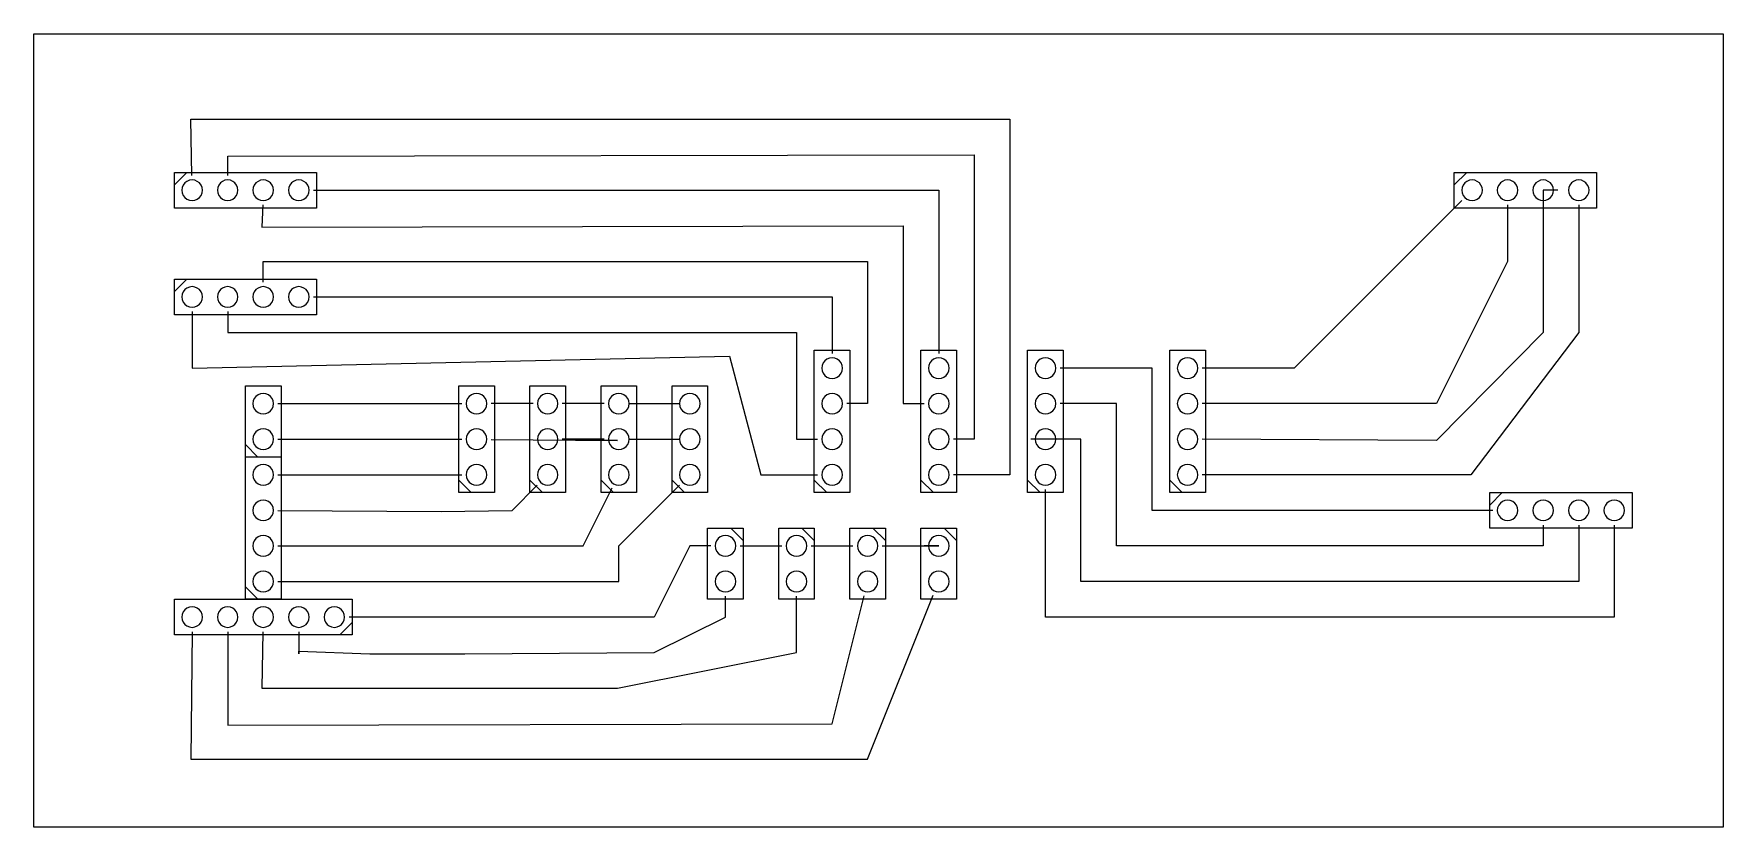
# Model space of a CAD drawing. Extents: x 0 to 121, y 0 to 57.
import ezdxf

# ---------------------------------------------------------------- set-up
doc = ezdxf.new("R2010")
doc.units = 0
doc.layers.get('0').update_dxf_attribs({"linetype": 'CONTINUOUS'})

msp = doc.modelspace()

# ---------------------------------------------------------------- linework, layer by layer
at = {"color": 7}
for points in [[(0.1016, 56.769), (120.796756, 56.769), (120.796756, 0.1016), (0.1016, 0.1016), (0.1016, 56.769), (120.796756, 56.769), (120.796756, 0.1016), (0.1016, 0.1016)], [(0.1016, 56.769), (120.796756, 56.769), (120.796756, 0.1016), (0.1016, 0.1016)], [(10.144196, 46.862506), (20.304196, 46.862506), (20.304196, 44.322506), (10.144196, 44.322506)], [(101.584125, 46.862506), (111.744125, 46.862506), (111.744125, 44.322506), (101.584125, 44.322506)], [(11.414196, 44.855906)], [(11.414196, 44.855906)], [(11.414196, 44.855906)], [(11.414196, 44.855906)], [(13.954196, 44.855906)], [(13.954196, 44.855906)], [(13.954196, 44.855906)], [(13.954196, 44.855906)], [(16.494196, 44.855906)], [(16.494196, 44.855906)], [(16.494196, 44.855906)], [(16.494196, 44.855906)], [(19.034196, 44.855906)], [(19.034196, 44.855906)], [(19.034196, 44.855906)], [(19.034196, 44.855906)], [(102.854125, 44.855906)], [(102.854125, 44.855906)], [(102.854125, 44.855906)], [(102.854125, 44.855906)], [(105.394125, 44.855906)], [(105.394125, 44.855906)], [(105.394125, 44.855906)], [(105.394125, 44.855906)], [(107.934125, 45.592506)], [(107.934125, 44.855906)], [(107.934125, 44.855906)], [(107.934125, 44.855906)], [(107.934125, 44.855906)], [(110.474125, 44.855906)], [(110.474125, 44.855906)], [(110.474125, 44.855906)], [(110.474125, 44.855906)], [(10.144196, 39.242506), (20.304196, 39.242506), (20.304196, 36.702506), (10.144196, 36.702506)], [(11.414196, 37.235906)], [(11.414196, 37.235906)], [(11.414196, 37.235906)], [(11.414196, 37.235906)], [(13.954196, 37.235906)], [(13.954196, 37.235906)], [(13.954196, 37.235906)], [(13.954196, 37.235906)], [(16.494196, 37.235906)], [(16.494196, 37.235906)], [(16.494196, 37.235906)], [(16.494196, 37.235906)], [(19.034196, 37.235906)], [(19.034196, 37.235906)], [(19.034196, 37.235906)], [(19.034196, 37.235906)], [(55.864125, 24.002506), (55.864125, 34.162506), (58.404125, 34.162506), (58.404125, 24.002506)], [(63.484125, 24.002506), (63.484125, 34.162506), (66.024125, 34.162506), (66.024125, 24.002506)], [(71.104125, 24.002506), (71.104125, 34.162506), (73.644125, 34.162506), (73.644125, 24.002506)], [(81.264125, 24.002506), (81.264125, 34.162506), (83.804125, 34.162506), (83.804125, 24.002506)], [(57.870725, 32.892506)], [(57.870725, 32.892506)], [(57.870725, 32.892506)], [(57.870725, 32.892506)], [(65.490725, 32.892506)], [(65.490725, 32.892506)], [(65.490725, 32.892506)], [(65.490725, 32.892506)], [(73.110725, 32.892506)], [(73.110725, 32.892506)], [(73.110725, 32.892506)], [(73.110725, 32.892506)], [(83.270725, 32.892506)], [(83.270725, 32.892506)], [(83.270725, 32.892506)], [(83.270725, 32.892506)], [(15.224196, 26.542506), (15.224196, 31.622506), (17.764196, 31.622506), (17.764196, 26.542506)], [(30.464196, 24.002506), (30.464196, 31.622506), (33.004196, 31.622506), (33.004196, 24.002506)], [(35.544125, 24.002506), (35.544125, 31.622506), (38.084125, 31.622506), (38.084125, 24.002506)], [(40.624125, 24.002506), (40.624125, 31.622506), (43.164125, 31.622506), (43.164125, 24.002506)], [(45.704125, 24.002506), (45.704125, 31.622506), (48.244125, 31.622506), (48.244125, 24.002506)], [(17.230796, 30.352506)], [(17.230796, 30.352506)], [(17.230796, 30.352506)], [(17.230796, 30.352506)], [(32.470796, 30.352506)], [(32.470796, 30.352506)], [(32.470796, 30.352506)], [(32.470796, 30.352506)], [(37.550725, 30.352506)], [(37.550725, 30.352506)], [(37.550725, 30.352506)], [(37.550725, 30.352506)], [(42.630725, 30.352506)], [(42.630725, 30.352506)], [(42.630725, 30.352506)], [(42.630725, 30.352506)], [(47.710725, 30.352506)], [(47.710725, 30.352506)], [(47.710725, 30.352506)], [(47.710725, 30.352506)], [(57.870725, 30.352506)], [(57.870725, 30.352506)], [(57.870725, 30.352506)], [(57.870725, 30.352506)], [(65.490725, 30.352506)], [(65.490725, 30.352506)], [(65.490725, 30.352506)], [(65.490725, 30.352506)], [(73.110725, 30.352506)], [(73.110725, 30.352506)], [(73.110725, 30.352506)], [(73.110725, 30.352506)], [(83.270725, 30.352506)], [(83.270725, 30.352506)], [(83.270725, 30.352506)], [(83.270725, 30.352506)], [(17.230796, 27.812506)], [(17.230796, 27.812506)], [(17.230796, 27.812506)], [(17.230796, 27.812506)], [(32.470796, 27.812506)], [(32.470796, 27.812506)], [(32.470796, 27.812506)], [(32.470796, 27.812506)], [(37.550725, 27.812506)], [(37.550725, 27.812506)], [(37.550725, 27.812506)], [(37.550725, 27.812506)], [(42.630725, 27.812506)], [(42.630725, 27.812506)], [(42.630725, 27.812506)], [(42.630725, 27.812506)], [(47.710725, 27.812506)], [(47.710725, 27.812506)], [(47.710725, 27.812506)], [(47.710725, 27.812506)], [(57.870725, 27.812506)], [(57.870725, 27.812506)], [(57.870725, 27.812506)], [(57.870725, 27.812506)], [(65.490725, 27.812506)], [(65.490725, 27.812506)], [(65.490725, 27.812506)], [(65.490725, 27.812506)], [(73.110725, 27.812506)], [(73.110725, 27.812506)], [(73.110725, 27.812506)], [(73.110725, 27.812506)], [(83.270725, 27.812506)], [(83.270725, 27.812506)], [(83.270725, 27.812506)], [(83.270725, 27.812506)], [(41.800286, 27.718456)], [(15.224196, 16.382647), (15.224196, 26.542647), (17.764196, 26.542647), (17.764196, 16.382647)], [(17.230796, 25.272647)], [(17.230796, 25.272647)], [(17.230796, 25.272647)], [(17.230796, 25.272647)], [(32.470796, 25.272506)], [(32.470796, 25.272506)], [(32.470796, 25.272506)], [(32.470796, 25.272506)], [(37.550725, 25.272506)], [(37.550725, 25.272506)], [(37.550725, 25.272506)], [(37.550725, 25.272506)], [(42.630725, 25.272506)], [(42.630725, 25.272506)], [(42.630725, 25.272506)], [(42.630725, 25.272506)], [(47.710725, 25.272506)], [(47.710725, 25.272506)], [(47.710725, 25.272506)], [(47.710725, 25.272506)], [(57.870725, 25.272506)], [(57.870725, 25.272506)], [(57.870725, 25.272506)], [(57.870725, 25.272506)], [(65.490725, 25.272506)], [(65.490725, 25.272506)], [(65.490725, 25.272506)], [(65.490725, 25.272506)], [(73.110725, 25.272506)], [(73.110725, 25.272506)], [(73.110725, 25.272506)], [(73.110725, 25.272506)], [(83.270725, 25.272506)], [(83.270725, 25.272506)], [(83.270725, 25.272506)], [(83.270725, 25.272506)], [(104.124125, 24.002647), (114.284125, 24.002647), (114.284125, 21.462647), (104.124125, 21.462647)], [(17.230796, 22.732647)], [(17.230796, 22.732647)], [(17.230796, 22.732647)], [(17.230796, 22.732647)], [(72.374125, 22.732506)], [(105.394125, 21.996047)], [(105.394125, 21.996047)], [(105.394125, 21.996047)], [(105.394125, 21.996047)], [(107.934125, 21.996047)], [(107.934125, 21.996047)], [(107.934125, 21.996047)], [(107.934125, 21.996047)], [(110.474125, 21.996047)], [(110.474125, 21.996047)], [(110.474125, 21.996047)], [(110.474125, 21.996047)], [(113.014125, 21.996047)], [(113.014125, 21.996047)], [(113.014125, 21.996047)], [(113.014125, 21.996047)], [(50.784125, 21.462506), (50.784125, 16.382506), (48.244125, 16.382506), (48.244125, 21.462506)], [(55.864125, 21.462506), (55.864125, 16.382506), (53.324125, 16.382506), (53.324125, 21.462506)], [(60.944125, 21.462506), (60.944125, 16.382506), (58.404125, 16.382506), (58.404125, 21.462506)], [(66.024125, 21.462506), (66.024125, 16.382506), (63.484125, 16.382506), (63.484125, 21.462506)], [(17.230796, 20.192647)], [(17.230796, 20.192647)], [(17.230796, 20.192647)], [(17.230796, 20.192647)], [(41.894125, 20.192647)], [(48.777525, 20.192506)], [(48.777525, 20.192506)], [(48.777525, 20.192506)], [(48.777525, 20.192506)], [(53.857525, 20.192506)], [(53.857525, 20.192506)], [(53.857525, 20.192506)], [(53.857525, 20.192506)], [(58.937525, 20.192506)], [(58.937525, 20.192506)], [(58.937525, 20.192506)], [(58.937525, 20.192506)], [(64.017525, 20.192506)], [(64.017525, 20.192506)], [(64.017525, 20.192506)], [(64.017525, 20.192506)], [(17.230796, 17.652647)], [(17.230796, 17.652647)], [(17.230796, 17.652647)], [(17.230796, 17.652647)], [(48.777525, 17.652506)], [(48.777525, 17.652506)], [(48.777525, 17.652506)], [(48.777525, 17.652506)], [(53.857525, 17.652506)], [(53.857525, 17.652506)], [(53.857525, 17.652506)], [(53.857525, 17.652506)], [(58.937525, 17.652506)], [(58.937525, 17.652506)], [(58.937525, 17.652506)], [(58.937525, 17.652506)], [(64.017525, 17.652506)], [(64.017525, 17.652506)], [(64.017525, 17.652506)], [(64.017525, 17.652506)], [(22.844196, 13.842647), (10.144196, 13.842647), (10.144196, 16.382647), (22.844196, 16.382647)], [(11.414196, 15.849247)], [(11.414196, 15.849247)], [(11.414196, 15.849247)], [(11.414196, 15.849247)], [(13.954196, 15.849247)], [(13.954196, 15.849247)], [(13.954196, 15.849247)], [(13.954196, 15.849247)], [(16.494196, 15.849247)], [(16.494196, 15.849247)], [(16.494196, 15.849247)], [(16.494196, 15.849247)], [(19.034196, 15.849247)], [(19.034196, 15.849247)], [(19.034196, 15.849247)], [(19.034196, 15.849247)], [(21.574196, 15.849247)], [(21.574196, 15.849247)], [(21.574196, 15.849247)], [(21.574196, 15.849247)]]:
    msp.add_lwpolyline(points, close=True, dxfattribs=at)
for points in [[(11.394793, 46.639374), (11.32011, 50.672506)], [(11.320145, 50.672506), (69.834125, 50.672506), (69.834125, 25.272506), (65.801169, 25.272506)], [(13.954196, 48.038456), (67.294125, 48.132541)], [(13.954196, 46.639551), (13.954196, 48.038456)], [(67.294125, 48.132506), (67.294125, 27.812506)], [(11.033196, 46.862506), (10.144196, 45.973506)], [(102.473125, 46.862506), (101.584125, 45.973506)], [(20.08124, 45.592506), (64.754125, 45.592506)], [(64.754125, 45.592506), (64.754125, 33.939551)], [(102.113997, 44.852131), (90.154125, 32.892506)], [(107.934125, 45.592506), (107.934125, 37.972506)], [(108.981169, 45.592506), (107.934125, 45.592506)], [(16.456836, 44.546132), (16.40011, 42.958456)], [(105.394125, 44.545462), (105.394125, 40.512506)], [(110.474125, 44.545462), (110.474125, 43.052506)], [(16.400145, 42.958456), (62.214125, 43.052506)], [(62.214125, 43.052506), (62.214125, 30.352506)], [(110.474125, 43.052506), (110.474125, 35.432506), (102.760286, 25.272506), (83.581169, 25.272506)], [(16.494196, 40.512506), (57.040286, 40.512506)], [(16.494196, 39.019551), (16.494196, 40.512506)], [(57.040286, 40.512506), (59.674125, 40.512506), (59.674125, 35.432506)], [(105.394125, 40.512506), (100.314125, 30.352506), (83.581169, 30.352506)], [(11.033196, 39.242506), (10.144196, 38.353506)], [(20.08124, 37.972506), (57.134125, 37.972506)], [(57.134125, 37.972506), (57.134125, 33.939551)], [(107.934125, 37.972506), (107.934125, 35.432506)], [(11.414196, 36.925462), (11.414196, 32.892506)], [(13.954196, 36.925462), (13.954196, 35.432506)], [(13.954196, 35.432506), (54.594125, 35.432506)], [(54.594125, 35.432506), (54.594125, 27.812506)], [(59.674125, 35.432506), (59.674125, 30.352506)], [(107.934125, 35.432506), (100.314125, 27.718456)], [(11.414196, 32.892506), (49.796347, 33.739173)], [(49.796347, 33.739173), (52.054125, 25.272506)], [(79.994125, 22.732506), (79.994125, 32.892506), (73.421169, 32.892506)], [(90.154125, 32.892506), (83.581169, 32.892506)], [(17.54124, 30.352506), (30.687151, 30.352506)], [(35.767081, 30.352506), (32.78124, 30.352506)], [(40.847081, 30.352506), (37.861169, 30.352506)], [(42.658947, 30.352506), (46.209303, 30.352506)], [(59.674125, 30.352506), (58.181169, 30.352506)], [(62.214125, 30.352506), (63.707081, 30.352506)], [(74.914125, 30.352506), (73.421169, 30.352506)], [(77.454125, 30.352506), (74.914125, 30.352506)], [(107.934125, 20.192647), (77.454125, 20.192647), (77.454125, 30.352506)], [(17.54124, 27.812506), (30.687151, 27.812506)], [(32.781205, 27.802734), (41.800286, 27.718456)], [(40.847081, 27.812506), (37.861169, 27.812506)], [(41.800286, 27.718456), (41.800286, 27.718456), (41.800286, 27.718456), (37.861169, 27.792786)], [(42.658947, 27.812506), (46.209303, 27.812506)], [(54.594125, 27.812506), (56.087081, 27.812506)], [(67.294125, 27.812506), (65.801169, 27.812506)], [(72.374125, 27.812506), (71.327081, 27.812506)], [(110.474125, 17.652647), (74.914125, 17.652647), (74.914125, 27.812506), (72.374125, 27.812506)], [(100.314125, 27.718456), (83.581169, 27.807003)], [(15.224196, 27.431506), (16.113196, 26.542506)], [(17.54124, 25.272506), (30.687151, 25.272506)], [(30.464196, 24.891506), (31.353196, 24.002506)], [(34.274196, 22.732506), (36.073997, 24.532131)], [(35.544125, 24.891506), (36.433125, 24.002506)], [(39.354125, 20.192647), (41.425989, 24.336022)], [(40.624125, 24.891506), (41.513125, 24.002506)], [(41.894125, 17.652647), (41.894125, 20.192647), (46.233997, 24.532131)], [(45.704125, 24.891506), (46.593125, 24.002506)], [(52.054125, 25.272506), (56.087081, 25.272506)], [(55.864125, 24.891506), (56.753125, 24.002506)], [(63.484125, 24.891506), (64.373125, 24.002506)], [(71.104125, 24.891506), (71.993125, 24.002506)], [(72.374125, 15.112647), (72.374125, 22.732506), (72.374125, 24.225462)], [(81.264125, 24.891506), (82.153125, 24.002506)], [(105.013125, 24.002647), (104.124125, 23.113647)], [(17.541205, 22.72478), (29.194196, 22.638456)], [(29.194196, 22.638456), (34.274196, 22.732541)], [(104.347081, 22.732506), (79.994125, 22.732506)], [(50.784125, 20.573506), (49.895125, 21.462506)], [(55.864125, 20.573506), (54.975125, 21.462506)], [(60.944125, 20.573506), (60.055125, 21.462506)], [(66.024125, 20.573506), (65.135125, 21.462506)], [(107.934125, 21.685462), (107.934125, 20.192647)], [(110.474125, 21.685462), (110.474125, 17.652647)], [(113.014125, 21.685462), (113.014125, 15.112647)], [(17.54124, 20.192647), (39.354125, 20.192647)], [(46.974125, 20.192647), (44.434125, 15.112647)], [(48.467081, 20.192647), (46.974125, 20.192647)], [(50.561169, 20.192647), (53.547081, 20.192647)], [(55.641169, 20.192647), (58.627081, 20.192647)], [(60.721169, 20.192647), (64.754125, 20.192647)], [(64.754125, 20.192647), (63.707081, 20.192647)], [(15.224196, 17.271647), (16.113196, 16.382647)], [(17.54124, 17.652647), (41.894125, 17.652647)], [(41.800286, 10.032647), (54.594125, 12.572647), (54.594125, 16.605603)], [(49.514125, 15.112647), (49.514125, 16.605603)], [(57.134125, 7.492647), (59.420125, 16.636647)], [(59.674125, 4.952647), (64.365364, 16.680392)], [(21.955196, 13.842647), (22.844196, 14.731647)], [(26.56011, 15.112647), (22.62124, 15.112647)], [(44.434125, 15.112647), (26.560145, 15.112647)], [(44.434125, 12.572647), (49.514125, 15.112647)], [(113.014125, 15.112647), (85.074125, 15.112647), (72.374125, 15.112647)], [(11.404494, 14.065603), (11.32011, 4.952647)], [(13.954196, 14.065603), (13.954196, 7.398456)], [(16.474793, 14.065603), (16.40011, 10.032647)], [(19.034196, 14.065603), (19.034196, 12.478456)], [(19.034196, 12.666486), (24.114196, 12.478456)], [(19.034196, 12.478456), (19.034196, 12.666486)], [(24.114196, 12.478456), (30.887529, 12.478456)], [(30.887529, 12.478456), (44.434125, 12.572647)], [(16.400145, 10.032647), (41.800286, 10.032647)], [(13.954196, 7.398456), (57.134125, 7.492647)], [(11.320145, 4.952647), (59.674125, 4.952647)]]:
    msp.add_lwpolyline(points, dxfattribs=at)
for points in [[(10.776281, 45.960806), (10.6447, 45.732901), (10.6447, 45.452111), (10.776281, 45.224206)], [(10.776281, 45.960806), (10.6447, 45.732901), (10.6447, 45.452111), (10.776281, 45.224206)], [(10.776281, 45.960806), (10.6447, 45.732901), (10.6447, 45.452111), (10.776281, 45.224206)], [(10.776281, 45.960806), (10.6447, 45.732901), (10.6447, 45.452111), (10.776281, 45.224206)], [(11.414196, 46.329106), (11.151034, 46.329106), (10.907862, 46.188711), (10.776281, 45.960806)], [(11.414196, 46.329106), (11.151034, 46.329106), (10.907862, 46.188711), (10.776281, 45.960806)], [(11.414196, 46.329106), (11.151034, 46.329106), (10.907862, 46.188711), (10.776281, 45.960806)], [(11.414196, 46.329106), (11.151034, 46.329106), (10.907862, 46.188711), (10.776281, 45.960806)], [(12.05211, 45.960806), (11.920529, 46.188711), (11.677357, 46.329106), (11.414196, 46.329106)], [(12.05211, 45.960806), (11.920529, 46.188711), (11.677357, 46.329106), (11.414196, 46.329106)], [(12.05211, 45.960806), (11.920529, 46.188711), (11.677357, 46.329106), (11.414196, 46.329106)], [(12.05211, 45.960806), (11.920529, 46.188711), (11.677357, 46.329106), (11.414196, 46.329106)], [(12.05211, 45.224206), (12.183691, 45.452111), (12.183691, 45.732901), (12.05211, 45.960806)], [(12.05211, 45.224206), (12.183691, 45.452111), (12.183691, 45.732901), (12.05211, 45.960806)], [(12.05211, 45.224206), (12.183691, 45.452111), (12.183691, 45.732901), (12.05211, 45.960806)], [(12.05211, 45.224206), (12.183691, 45.452111), (12.183691, 45.732901), (12.05211, 45.960806)], [(13.316281, 45.960806), (13.1847, 45.732901), (13.1847, 45.452111), (13.316281, 45.224206)], [(13.316281, 45.960806), (13.1847, 45.732901), (13.1847, 45.452111), (13.316281, 45.224206)], [(13.316281, 45.960806), (13.1847, 45.732901), (13.1847, 45.452111), (13.316281, 45.224206)], [(13.316281, 45.960806), (13.1847, 45.732901), (13.1847, 45.452111), (13.316281, 45.224206)], [(13.954196, 46.329106), (13.691034, 46.329106), (13.447862, 46.188711), (13.316281, 45.960806)], [(13.954196, 46.329106), (13.691034, 46.329106), (13.447862, 46.188711), (13.316281, 45.960806)], [(13.954196, 46.329106), (13.691034, 46.329106), (13.447862, 46.188711), (13.316281, 45.960806)], [(13.954196, 46.329106), (13.691034, 46.329106), (13.447862, 46.188711), (13.316281, 45.960806)], [(14.59211, 45.960806), (14.460529, 46.188711), (14.217357, 46.329106), (13.954196, 46.329106)], [(14.59211, 45.960806), (14.460529, 46.188711), (14.217357, 46.329106), (13.954196, 46.329106)], [(14.59211, 45.960806), (14.460529, 46.188711), (14.217357, 46.329106), (13.954196, 46.329106)], [(14.59211, 45.960806), (14.460529, 46.188711), (14.217357, 46.329106), (13.954196, 46.329106)], [(14.59211, 45.224206), (14.723691, 45.452111), (14.723691, 45.732901), (14.59211, 45.960806)], [(14.59211, 45.224206), (14.723691, 45.452111), (14.723691, 45.732901), (14.59211, 45.960806)], [(14.59211, 45.224206), (14.723691, 45.452111), (14.723691, 45.732901), (14.59211, 45.960806)], [(14.59211, 45.224206), (14.723691, 45.452111), (14.723691, 45.732901), (14.59211, 45.960806)], [(15.856281, 45.960806), (15.7247, 45.732901), (15.7247, 45.452111), (15.856281, 45.224206)], [(15.856281, 45.960806), (15.7247, 45.732901), (15.7247, 45.452111), (15.856281, 45.224206)], [(15.856281, 45.960806), (15.7247, 45.732901), (15.7247, 45.452111), (15.856281, 45.224206)], [(15.856281, 45.960806), (15.7247, 45.732901), (15.7247, 45.452111), (15.856281, 45.224206)], [(16.494196, 46.329106), (16.231034, 46.329106), (15.987862, 46.188711), (15.856281, 45.960806)], [(16.494196, 46.329106), (16.231034, 46.329106), (15.987862, 46.188711), (15.856281, 45.960806)], [(16.494196, 46.329106), (16.231034, 46.329106), (15.987862, 46.188711), (15.856281, 45.960806)], [(16.494196, 46.329106), (16.231034, 46.329106), (15.987862, 46.188711), (15.856281, 45.960806)], [(17.13211, 45.960806), (17.000529, 46.188711), (16.757357, 46.329106), (16.494196, 46.329106)], [(17.13211, 45.960806), (17.000529, 46.188711), (16.757357, 46.329106), (16.494196, 46.329106)], [(17.13211, 45.960806), (17.000529, 46.188711), (16.757357, 46.329106), (16.494196, 46.329106)], [(17.13211, 45.960806), (17.000529, 46.188711), (16.757357, 46.329106), (16.494196, 46.329106)], [(17.13211, 45.224206), (17.263691, 45.452111), (17.263691, 45.732901), (17.13211, 45.960806)], [(17.13211, 45.224206), (17.263691, 45.452111), (17.263691, 45.732901), (17.13211, 45.960806)], [(17.13211, 45.224206), (17.263691, 45.452111), (17.263691, 45.732901), (17.13211, 45.960806)], [(17.13211, 45.224206), (17.263691, 45.452111), (17.263691, 45.732901), (17.13211, 45.960806)], [(18.396281, 45.960806), (18.2647, 45.732901), (18.2647, 45.452111), (18.396281, 45.224206)], [(18.396281, 45.960806), (18.2647, 45.732901), (18.2647, 45.452111), (18.396281, 45.224206)], [(18.396281, 45.960806), (18.2647, 45.732901), (18.2647, 45.452111), (18.396281, 45.224206)], [(18.396281, 45.960806), (18.2647, 45.732901), (18.2647, 45.452111), (18.396281, 45.224206)], [(19.034196, 46.329106), (18.771034, 46.329106), (18.527862, 46.188711), (18.396281, 45.960806)], [(19.034196, 46.329106), (18.771034, 46.329106), (18.527862, 46.188711), (18.396281, 45.960806)], [(19.034196, 46.329106), (18.771034, 46.329106), (18.527862, 46.188711), (18.396281, 45.960806)], [(19.034196, 46.329106), (18.771034, 46.329106), (18.527862, 46.188711), (18.396281, 45.960806)], [(19.67211, 45.960806), (19.540529, 46.188711), (19.297357, 46.329106), (19.034196, 46.329106)], [(19.67211, 45.960806), (19.540529, 46.188711), (19.297357, 46.329106), (19.034196, 46.329106)], [(19.67211, 45.960806), (19.540529, 46.188711), (19.297357, 46.329106), (19.034196, 46.329106)], [(19.67211, 45.960806), (19.540529, 46.188711), (19.297357, 46.329106), (19.034196, 46.329106)], [(19.67211, 45.224206), (19.803691, 45.452111), (19.803691, 45.732901), (19.67211, 45.960806)], [(19.67211, 45.224206), (19.803691, 45.452111), (19.803691, 45.732901), (19.67211, 45.960806)], [(19.67211, 45.224206), (19.803691, 45.452111), (19.803691, 45.732901), (19.67211, 45.960806)], [(19.67211, 45.224206), (19.803691, 45.452111), (19.803691, 45.732901), (19.67211, 45.960806)], [(102.216211, 45.960806), (102.08463, 45.732901), (102.08463, 45.452111), (102.216211, 45.224206)], [(102.216211, 45.960806), (102.08463, 45.732901), (102.08463, 45.452111), (102.216211, 45.224206)], [(102.216211, 45.960806), (102.08463, 45.732901), (102.08463, 45.452111), (102.216211, 45.224206)], [(102.216211, 45.960806), (102.08463, 45.732901), (102.08463, 45.452111), (102.216211, 45.224206)], [(102.854125, 46.329106), (102.590963, 46.329106), (102.347792, 46.188711), (102.216211, 45.960806)], [(102.854125, 46.329106), (102.590963, 46.329106), (102.347792, 46.188711), (102.216211, 45.960806)], [(102.854125, 46.329106), (102.590963, 46.329106), (102.347792, 46.188711), (102.216211, 45.960806)], [(102.854125, 46.329106), (102.590963, 46.329106), (102.347792, 46.188711), (102.216211, 45.960806)], [(103.492039, 45.960806), (103.360458, 46.188711), (103.117287, 46.329106), (102.854125, 46.329106)], [(103.492039, 45.960806), (103.360458, 46.188711), (103.117287, 46.329106), (102.854125, 46.329106)], [(103.492039, 45.960806), (103.360458, 46.188711), (103.117287, 46.329106), (102.854125, 46.329106)], [(103.492039, 45.960806), (103.360458, 46.188711), (103.117287, 46.329106), (102.854125, 46.329106)], [(103.492039, 45.224206), (103.62362, 45.452111), (103.62362, 45.732901), (103.492039, 45.960806)], [(103.492039, 45.224206), (103.62362, 45.452111), (103.62362, 45.732901), (103.492039, 45.960806)], [(103.492039, 45.224206), (103.62362, 45.452111), (103.62362, 45.732901), (103.492039, 45.960806)], [(103.492039, 45.224206), (103.62362, 45.452111), (103.62362, 45.732901), (103.492039, 45.960806)], [(104.756211, 45.960806), (104.62463, 45.732901), (104.62463, 45.452111), (104.756211, 45.224206)], [(104.756211, 45.960806), (104.62463, 45.732901), (104.62463, 45.452111), (104.756211, 45.224206)], [(104.756211, 45.960806), (104.62463, 45.732901), (104.62463, 45.452111), (104.756211, 45.224206)], [(104.756211, 45.960806), (104.62463, 45.732901), (104.62463, 45.452111), (104.756211, 45.224206)], [(105.394125, 46.329106), (105.130963, 46.329106), (104.887792, 46.188711), (104.756211, 45.960806)], [(105.394125, 46.329106), (105.130963, 46.329106), (104.887792, 46.188711), (104.756211, 45.960806)], [(105.394125, 46.329106), (105.130963, 46.329106), (104.887792, 46.188711), (104.756211, 45.960806)], [(105.394125, 46.329106), (105.130963, 46.329106), (104.887792, 46.188711), (104.756211, 45.960806)], [(106.032039, 45.960806), (105.900458, 46.188711), (105.657287, 46.329106), (105.394125, 46.329106)], [(106.032039, 45.960806), (105.900458, 46.188711), (105.657287, 46.329106), (105.394125, 46.329106)], [(106.032039, 45.960806), (105.900458, 46.188711), (105.657287, 46.329106), (105.394125, 46.329106)], [(106.032039, 45.960806), (105.900458, 46.188711), (105.657287, 46.329106), (105.394125, 46.329106)], [(106.032039, 45.224206), (106.16362, 45.452111), (106.16362, 45.732901), (106.032039, 45.960806)], [(106.032039, 45.224206), (106.16362, 45.452111), (106.16362, 45.732901), (106.032039, 45.960806)], [(106.032039, 45.224206), (106.16362, 45.452111), (106.16362, 45.732901), (106.032039, 45.960806)], [(106.032039, 45.224206), (106.16362, 45.452111), (106.16362, 45.732901), (106.032039, 45.960806)], [(107.296211, 45.960806), (107.16463, 45.732901), (107.16463, 45.452111), (107.296211, 45.224206)], [(107.296211, 45.960806), (107.16463, 45.732901), (107.16463, 45.452111), (107.296211, 45.224206)], [(107.296211, 45.960806), (107.16463, 45.732901), (107.16463, 45.452111), (107.296211, 45.224206)], [(107.296211, 45.960806), (107.16463, 45.732901), (107.16463, 45.452111), (107.296211, 45.224206)], [(107.934125, 46.329106), (107.670963, 46.329106), (107.427792, 46.188711), (107.296211, 45.960806)], [(107.934125, 46.329106), (107.670963, 46.329106), (107.427792, 46.188711), (107.296211, 45.960806)], [(107.934125, 46.329106), (107.670963, 46.329106), (107.427792, 46.188711), (107.296211, 45.960806)], [(107.934125, 46.329106), (107.670963, 46.329106), (107.427792, 46.188711), (107.296211, 45.960806)], [(108.572039, 45.960806), (108.440458, 46.188711), (108.197287, 46.329106), (107.934125, 46.329106)], [(108.572039, 45.960806), (108.440458, 46.188711), (108.197287, 46.329106), (107.934125, 46.329106)], [(108.572039, 45.960806), (108.440458, 46.188711), (108.197287, 46.329106), (107.934125, 46.329106)], [(108.572039, 45.960806), (108.440458, 46.188711), (108.197287, 46.329106), (107.934125, 46.329106)], [(108.572039, 45.224206), (108.70362, 45.452111), (108.70362, 45.732901), (108.572039, 45.960806)], [(108.572039, 45.224206), (108.70362, 45.452111), (108.70362, 45.732901), (108.572039, 45.960806)], [(108.572039, 45.224206), (108.70362, 45.452111), (108.70362, 45.732901), (108.572039, 45.960806)], [(108.572039, 45.224206), (108.70362, 45.452111), (108.70362, 45.732901), (108.572039, 45.960806)], [(109.836211, 45.960806), (109.70463, 45.732901), (109.70463, 45.452111), (109.836211, 45.224206)], [(109.836211, 45.960806), (109.70463, 45.732901), (109.70463, 45.452111), (109.836211, 45.224206)], [(109.836211, 45.960806), (109.70463, 45.732901), (109.70463, 45.452111), (109.836211, 45.224206)], [(109.836211, 45.960806), (109.70463, 45.732901), (109.70463, 45.452111), (109.836211, 45.224206)], [(110.474125, 46.329106), (110.210963, 46.329106), (109.967792, 46.188711), (109.836211, 45.960806)], [(110.474125, 46.329106), (110.210963, 46.329106), (109.967792, 46.188711), (109.836211, 45.960806)], [(110.474125, 46.329106), (110.210963, 46.329106), (109.967792, 46.188711), (109.836211, 45.960806)], [(110.474125, 46.329106), (110.210963, 46.329106), (109.967792, 46.188711), (109.836211, 45.960806)], [(111.112039, 45.960806), (110.980458, 46.188711), (110.737287, 46.329106), (110.474125, 46.329106)], [(111.112039, 45.960806), (110.980458, 46.188711), (110.737287, 46.329106), (110.474125, 46.329106)], [(111.112039, 45.960806), (110.980458, 46.188711), (110.737287, 46.329106), (110.474125, 46.329106)], [(111.112039, 45.960806), (110.980458, 46.188711), (110.737287, 46.329106), (110.474125, 46.329106)], [(111.112039, 45.224206), (111.24362, 45.452111), (111.24362, 45.732901), (111.112039, 45.960806)], [(111.112039, 45.224206), (111.24362, 45.452111), (111.24362, 45.732901), (111.112039, 45.960806)], [(111.112039, 45.224206), (111.24362, 45.452111), (111.24362, 45.732901), (111.112039, 45.960806)], [(111.112039, 45.224206), (111.24362, 45.452111), (111.24362, 45.732901), (111.112039, 45.960806)], [(10.776281, 45.224206), (10.907862, 44.996301), (11.151034, 44.855906), (11.414196, 44.855906)], [(10.776281, 45.224206), (10.907862, 44.996301), (11.151034, 44.855906), (11.414196, 44.855906)], [(10.776281, 45.224206), (10.907862, 44.996301), (11.151034, 44.855906), (11.414196, 44.855906)], [(10.776281, 45.224206), (10.907862, 44.996301), (11.151034, 44.855906), (11.414196, 44.855906)], [(11.414196, 44.855906), (11.677357, 44.855906), (11.920529, 44.996301), (12.05211, 45.224206)], [(11.414196, 44.855906), (11.677357, 44.855906), (11.920529, 44.996301), (12.05211, 45.224206)], [(11.414196, 44.855906), (11.677357, 44.855906), (11.920529, 44.996301), (12.05211, 45.224206)], [(11.414196, 44.855906), (11.677357, 44.855906), (11.920529, 44.996301), (12.05211, 45.224206)], [(13.316281, 45.224206), (13.447862, 44.996301), (13.691034, 44.855906), (13.954196, 44.855906)], [(13.316281, 45.224206), (13.447862, 44.996301), (13.691034, 44.855906), (13.954196, 44.855906)], [(13.316281, 45.224206), (13.447862, 44.996301), (13.691034, 44.855906), (13.954196, 44.855906)], [(13.316281, 45.224206), (13.447862, 44.996301), (13.691034, 44.855906), (13.954196, 44.855906)], [(13.954196, 44.855906), (14.217357, 44.855906), (14.460529, 44.996301), (14.59211, 45.224206)], [(13.954196, 44.855906), (14.217357, 44.855906), (14.460529, 44.996301), (14.59211, 45.224206)], [(13.954196, 44.855906), (14.217357, 44.855906), (14.460529, 44.996301), (14.59211, 45.224206)], [(13.954196, 44.855906), (14.217357, 44.855906), (14.460529, 44.996301), (14.59211, 45.224206)], [(15.856281, 45.224206), (15.987862, 44.996301), (16.231034, 44.855906), (16.494196, 44.855906)], [(15.856281, 45.224206), (15.987862, 44.996301), (16.231034, 44.855906), (16.494196, 44.855906)], [(15.856281, 45.224206), (15.987862, 44.996301), (16.231034, 44.855906), (16.494196, 44.855906)], [(15.856281, 45.224206), (15.987862, 44.996301), (16.231034, 44.855906), (16.494196, 44.855906)], [(16.494196, 44.855906), (16.757357, 44.855906), (17.000529, 44.996301), (17.13211, 45.224206)], [(16.494196, 44.855906), (16.757357, 44.855906), (17.000529, 44.996301), (17.13211, 45.224206)], [(16.494196, 44.855906), (16.757357, 44.855906), (17.000529, 44.996301), (17.13211, 45.224206)], [(16.494196, 44.855906), (16.757357, 44.855906), (17.000529, 44.996301), (17.13211, 45.224206)], [(18.396281, 45.224206), (18.527862, 44.996301), (18.771034, 44.855906), (19.034196, 44.855906)], [(18.396281, 45.224206), (18.527862, 44.996301), (18.771034, 44.855906), (19.034196, 44.855906)], [(18.396281, 45.224206), (18.527862, 44.996301), (18.771034, 44.855906), (19.034196, 44.855906)], [(18.396281, 45.224206), (18.527862, 44.996301), (18.771034, 44.855906), (19.034196, 44.855906)], [(19.034196, 44.855906), (19.297357, 44.855906), (19.540529, 44.996301), (19.67211, 45.224206)], [(19.034196, 44.855906), (19.297357, 44.855906), (19.540529, 44.996301), (19.67211, 45.224206)], [(19.034196, 44.855906), (19.297357, 44.855906), (19.540529, 44.996301), (19.67211, 45.224206)], [(19.034196, 44.855906), (19.297357, 44.855906), (19.540529, 44.996301), (19.67211, 45.224206)], [(102.216211, 45.224206), (102.347792, 44.996301), (102.590963, 44.855906), (102.854125, 44.855906)], [(102.216211, 45.224206), (102.347792, 44.996301), (102.590963, 44.855906), (102.854125, 44.855906)], [(102.216211, 45.224206), (102.347792, 44.996301), (102.590963, 44.855906), (102.854125, 44.855906)], [(102.216211, 45.224206), (102.347792, 44.996301), (102.590963, 44.855906), (102.854125, 44.855906)], [(102.854125, 44.855906), (103.117287, 44.855906), (103.360458, 44.996301), (103.492039, 45.224206)], [(102.854125, 44.855906), (103.117287, 44.855906), (103.360458, 44.996301), (103.492039, 45.224206)], [(102.854125, 44.855906), (103.117287, 44.855906), (103.360458, 44.996301), (103.492039, 45.224206)], [(102.854125, 44.855906), (103.117287, 44.855906), (103.360458, 44.996301), (103.492039, 45.224206)], [(104.756211, 45.224206), (104.887792, 44.996301), (105.130963, 44.855906), (105.394125, 44.855906)], [(104.756211, 45.224206), (104.887792, 44.996301), (105.130963, 44.855906), (105.394125, 44.855906)], [(104.756211, 45.224206), (104.887792, 44.996301), (105.130963, 44.855906), (105.394125, 44.855906)], [(104.756211, 45.224206), (104.887792, 44.996301), (105.130963, 44.855906), (105.394125, 44.855906)], [(105.394125, 44.855906), (105.657287, 44.855906), (105.900458, 44.996301), (106.032039, 45.224206)], [(105.394125, 44.855906), (105.657287, 44.855906), (105.900458, 44.996301), (106.032039, 45.224206)], [(105.394125, 44.855906), (105.657287, 44.855906), (105.900458, 44.996301), (106.032039, 45.224206)], [(105.394125, 44.855906), (105.657287, 44.855906), (105.900458, 44.996301), (106.032039, 45.224206)], [(107.296211, 45.224206), (107.427792, 44.996301), (107.670963, 44.855906), (107.934125, 44.855906)], [(107.296211, 45.224206), (107.427792, 44.996301), (107.670963, 44.855906), (107.934125, 44.855906)], [(107.296211, 45.224206), (107.427792, 44.996301), (107.670963, 44.855906), (107.934125, 44.855906)], [(107.296211, 45.224206), (107.427792, 44.996301), (107.670963, 44.855906), (107.934125, 44.855906)], [(107.934125, 44.855906), (108.197287, 44.855906), (108.440458, 44.996301), (108.572039, 45.224206)], [(107.934125, 44.855906), (108.197287, 44.855906), (108.440458, 44.996301), (108.572039, 45.224206)], [(107.934125, 44.855906), (108.197287, 44.855906), (108.440458, 44.996301), (108.572039, 45.224206)], [(107.934125, 44.855906), (108.197287, 44.855906), (108.440458, 44.996301), (108.572039, 45.224206)], [(109.836211, 45.224206), (109.967792, 44.996301), (110.210963, 44.855906), (110.474125, 44.855906)], [(109.836211, 45.224206), (109.967792, 44.996301), (110.210963, 44.855906), (110.474125, 44.855906)], [(109.836211, 45.224206), (109.967792, 44.996301), (110.210963, 44.855906), (110.474125, 44.855906)], [(109.836211, 45.224206), (109.967792, 44.996301), (110.210963, 44.855906), (110.474125, 44.855906)], [(110.474125, 44.855906), (110.737287, 44.855906), (110.980458, 44.996301), (111.112039, 45.224206)], [(110.474125, 44.855906), (110.737287, 44.855906), (110.980458, 44.996301), (111.112039, 45.224206)], [(110.474125, 44.855906), (110.737287, 44.855906), (110.980458, 44.996301), (111.112039, 45.224206)], [(110.474125, 44.855906), (110.737287, 44.855906), (110.980458, 44.996301), (111.112039, 45.224206)], [(11.414196, 38.709106), (11.151034, 38.709106), (10.907862, 38.568711), (10.776281, 38.340806)], [(11.414196, 38.709106), (11.151034, 38.709106), (10.907862, 38.568711), (10.776281, 38.340806)], [(11.414196, 38.709106), (11.151034, 38.709106), (10.907862, 38.568711), (10.776281, 38.340806)], [(11.414196, 38.709106), (11.151034, 38.709106), (10.907862, 38.568711), (10.776281, 38.340806)], [(12.05211, 38.340806), (11.920529, 38.568711), (11.677357, 38.709106), (11.414196, 38.709106)], [(12.05211, 38.340806), (11.920529, 38.568711), (11.677357, 38.709106), (11.414196, 38.709106)], [(12.05211, 38.340806), (11.920529, 38.568711), (11.677357, 38.709106), (11.414196, 38.709106)], [(12.05211, 38.340806), (11.920529, 38.568711), (11.677357, 38.709106), (11.414196, 38.709106)], [(13.954196, 38.709106), (13.691034, 38.709106), (13.447862, 38.568711), (13.316281, 38.340806)], [(13.954196, 38.709106), (13.691034, 38.709106), (13.447862, 38.568711), (13.316281, 38.340806)], [(13.954196, 38.709106), (13.691034, 38.709106), (13.447862, 38.568711), (13.316281, 38.340806)], [(13.954196, 38.709106), (13.691034, 38.709106), (13.447862, 38.568711), (13.316281, 38.340806)], [(14.59211, 38.340806), (14.460529, 38.568711), (14.217357, 38.709106), (13.954196, 38.709106)], [(14.59211, 38.340806), (14.460529, 38.568711), (14.217357, 38.709106), (13.954196, 38.709106)], [(14.59211, 38.340806), (14.460529, 38.568711), (14.217357, 38.709106), (13.954196, 38.709106)], [(14.59211, 38.340806), (14.460529, 38.568711), (14.217357, 38.709106), (13.954196, 38.709106)], [(16.494196, 38.709106), (16.231034, 38.709106), (15.987862, 38.568711), (15.856281, 38.340806)], [(16.494196, 38.709106), (16.231034, 38.709106), (15.987862, 38.568711), (15.856281, 38.340806)], [(16.494196, 38.709106), (16.231034, 38.709106), (15.987862, 38.568711), (15.856281, 38.340806)], [(16.494196, 38.709106), (16.231034, 38.709106), (15.987862, 38.568711), (15.856281, 38.340806)], [(17.13211, 38.340806), (17.000529, 38.568711), (16.757357, 38.709106), (16.494196, 38.709106)], [(17.13211, 38.340806), (17.000529, 38.568711), (16.757357, 38.709106), (16.494196, 38.709106)], [(17.13211, 38.340806), (17.000529, 38.568711), (16.757357, 38.709106), (16.494196, 38.709106)], [(17.13211, 38.340806), (17.000529, 38.568711), (16.757357, 38.709106), (16.494196, 38.709106)], [(19.034196, 38.709106), (18.771034, 38.709106), (18.527862, 38.568711), (18.396281, 38.340806)], [(19.034196, 38.709106), (18.771034, 38.709106), (18.527862, 38.568711), (18.396281, 38.340806)], [(19.034196, 38.709106), (18.771034, 38.709106), (18.527862, 38.568711), (18.396281, 38.340806)], [(19.034196, 38.709106), (18.771034, 38.709106), (18.527862, 38.568711), (18.396281, 38.340806)], [(19.67211, 38.340806), (19.540529, 38.568711), (19.297357, 38.709106), (19.034196, 38.709106)], [(19.67211, 38.340806), (19.540529, 38.568711), (19.297357, 38.709106), (19.034196, 38.709106)], [(19.67211, 38.340806), (19.540529, 38.568711), (19.297357, 38.709106), (19.034196, 38.709106)], [(19.67211, 38.340806), (19.540529, 38.568711), (19.297357, 38.709106), (19.034196, 38.709106)], [(10.776281, 38.340806), (10.6447, 38.112901), (10.6447, 37.832111), (10.776281, 37.604206)], [(10.776281, 38.340806), (10.6447, 38.112901), (10.6447, 37.832111), (10.776281, 37.604206)], [(10.776281, 38.340806), (10.6447, 38.112901), (10.6447, 37.832111), (10.776281, 37.604206)], [(10.776281, 38.340806), (10.6447, 38.112901), (10.6447, 37.832111), (10.776281, 37.604206)], [(10.776281, 37.604206), (10.907862, 37.376301), (11.151034, 37.235906), (11.414196, 37.235906)], [(10.776281, 37.604206), (10.907862, 37.376301), (11.151034, 37.235906), (11.414196, 37.235906)], [(10.776281, 37.604206), (10.907862, 37.376301), (11.151034, 37.235906), (11.414196, 37.235906)], [(10.776281, 37.604206), (10.907862, 37.376301), (11.151034, 37.235906), (11.414196, 37.235906)], [(11.414196, 37.235906), (11.677357, 37.235906), (11.920529, 37.376301), (12.05211, 37.604206)], [(11.414196, 37.235906), (11.677357, 37.235906), (11.920529, 37.376301), (12.05211, 37.604206)], [(11.414196, 37.235906), (11.677357, 37.235906), (11.920529, 37.376301), (12.05211, 37.604206)], [(11.414196, 37.235906), (11.677357, 37.235906), (11.920529, 37.376301), (12.05211, 37.604206)], [(12.05211, 37.604206), (12.183691, 37.832111), (12.183691, 38.112901), (12.05211, 38.340806)], [(12.05211, 37.604206), (12.183691, 37.832111), (12.183691, 38.112901), (12.05211, 38.340806)], [(12.05211, 37.604206), (12.183691, 37.832111), (12.183691, 38.112901), (12.05211, 38.340806)], [(12.05211, 37.604206), (12.183691, 37.832111), (12.183691, 38.112901), (12.05211, 38.340806)], [(13.316281, 38.340806), (13.1847, 38.112901), (13.1847, 37.832111), (13.316281, 37.604206)], [(13.316281, 38.340806), (13.1847, 38.112901), (13.1847, 37.832111), (13.316281, 37.604206)], [(13.316281, 38.340806), (13.1847, 38.112901), (13.1847, 37.832111), (13.316281, 37.604206)], [(13.316281, 38.340806), (13.1847, 38.112901), (13.1847, 37.832111), (13.316281, 37.604206)], [(13.316281, 37.604206), (13.447862, 37.376301), (13.691034, 37.235906), (13.954196, 37.235906)], [(13.316281, 37.604206), (13.447862, 37.376301), (13.691034, 37.235906), (13.954196, 37.235906)], [(13.316281, 37.604206), (13.447862, 37.376301), (13.691034, 37.235906), (13.954196, 37.235906)], [(13.316281, 37.604206), (13.447862, 37.376301), (13.691034, 37.235906), (13.954196, 37.235906)], [(13.954196, 37.235906), (14.217357, 37.235906), (14.460529, 37.376301), (14.59211, 37.604206)], [(13.954196, 37.235906), (14.217357, 37.235906), (14.460529, 37.376301), (14.59211, 37.604206)], [(13.954196, 37.235906), (14.217357, 37.235906), (14.460529, 37.376301), (14.59211, 37.604206)], [(13.954196, 37.235906), (14.217357, 37.235906), (14.460529, 37.376301), (14.59211, 37.604206)], [(14.59211, 37.604206), (14.723691, 37.832111), (14.723691, 38.112901), (14.59211, 38.340806)], [(14.59211, 37.604206), (14.723691, 37.832111), (14.723691, 38.112901), (14.59211, 38.340806)], [(14.59211, 37.604206), (14.723691, 37.832111), (14.723691, 38.112901), (14.59211, 38.340806)], [(14.59211, 37.604206), (14.723691, 37.832111), (14.723691, 38.112901), (14.59211, 38.340806)], [(15.856281, 38.340806), (15.7247, 38.112901), (15.7247, 37.832111), (15.856281, 37.604206)], [(15.856281, 38.340806), (15.7247, 38.112901), (15.7247, 37.832111), (15.856281, 37.604206)], [(15.856281, 38.340806), (15.7247, 38.112901), (15.7247, 37.832111), (15.856281, 37.604206)], [(15.856281, 38.340806), (15.7247, 38.112901), (15.7247, 37.832111), (15.856281, 37.604206)], [(15.856281, 37.604206), (15.987862, 37.376301), (16.231034, 37.235906), (16.494196, 37.235906)], [(15.856281, 37.604206), (15.987862, 37.376301), (16.231034, 37.235906), (16.494196, 37.235906)], [(15.856281, 37.604206), (15.987862, 37.376301), (16.231034, 37.235906), (16.494196, 37.235906)], [(15.856281, 37.604206), (15.987862, 37.376301), (16.231034, 37.235906), (16.494196, 37.235906)], [(16.494196, 37.235906), (16.757357, 37.235906), (17.000529, 37.376301), (17.13211, 37.604206)], [(16.494196, 37.235906), (16.757357, 37.235906), (17.000529, 37.376301), (17.13211, 37.604206)], [(16.494196, 37.235906), (16.757357, 37.235906), (17.000529, 37.376301), (17.13211, 37.604206)], [(16.494196, 37.235906), (16.757357, 37.235906), (17.000529, 37.376301), (17.13211, 37.604206)], [(17.13211, 37.604206), (17.263691, 37.832111), (17.263691, 38.112901), (17.13211, 38.340806)], [(17.13211, 37.604206), (17.263691, 37.832111), (17.263691, 38.112901), (17.13211, 38.340806)], [(17.13211, 37.604206), (17.263691, 37.832111), (17.263691, 38.112901), (17.13211, 38.340806)], [(17.13211, 37.604206), (17.263691, 37.832111), (17.263691, 38.112901), (17.13211, 38.340806)], [(18.396281, 38.340806), (18.2647, 38.112901), (18.2647, 37.832111), (18.396281, 37.604206)], [(18.396281, 38.340806), (18.2647, 38.112901), (18.2647, 37.832111), (18.396281, 37.604206)], [(18.396281, 38.340806), (18.2647, 38.112901), (18.2647, 37.832111), (18.396281, 37.604206)], [(18.396281, 38.340806), (18.2647, 38.112901), (18.2647, 37.832111), (18.396281, 37.604206)], [(18.396281, 37.604206), (18.527862, 37.376301), (18.771034, 37.235906), (19.034196, 37.235906)], [(18.396281, 37.604206), (18.527862, 37.376301), (18.771034, 37.235906), (19.034196, 37.235906)], [(18.396281, 37.604206), (18.527862, 37.376301), (18.771034, 37.235906), (19.034196, 37.235906)], [(18.396281, 37.604206), (18.527862, 37.376301), (18.771034, 37.235906), (19.034196, 37.235906)], [(19.034196, 37.235906), (19.297357, 37.235906), (19.540529, 37.376301), (19.67211, 37.604206)], [(19.034196, 37.235906), (19.297357, 37.235906), (19.540529, 37.376301), (19.67211, 37.604206)], [(19.034196, 37.235906), (19.297357, 37.235906), (19.540529, 37.376301), (19.67211, 37.604206)], [(19.034196, 37.235906), (19.297357, 37.235906), (19.540529, 37.376301), (19.67211, 37.604206)], [(19.67211, 37.604206), (19.803691, 37.832111), (19.803691, 38.112901), (19.67211, 38.340806)], [(19.67211, 37.604206), (19.803691, 37.832111), (19.803691, 38.112901), (19.67211, 38.340806)], [(19.67211, 37.604206), (19.803691, 37.832111), (19.803691, 38.112901), (19.67211, 38.340806)], [(19.67211, 37.604206), (19.803691, 37.832111), (19.803691, 38.112901), (19.67211, 38.340806)], [(56.765825, 33.53042), (56.53792, 33.39884), (56.397525, 33.155668), (56.397525, 32.892506)], [(56.765825, 33.53042), (56.53792, 33.39884), (56.397525, 33.155668), (56.397525, 32.892506)], [(56.765825, 33.53042), (56.53792, 33.39884), (56.397525, 33.155668), (56.397525, 32.892506)], [(56.765825, 33.53042), (56.53792, 33.39884), (56.397525, 33.155668), (56.397525, 32.892506)], [(56.397525, 32.892506), (56.397525, 32.629344), (56.53792, 32.386173), (56.765825, 32.254592)], [(56.397525, 32.892506), (56.397525, 32.629344), (56.53792, 32.386173), (56.765825, 32.254592)], [(56.397525, 32.892506), (56.397525, 32.629344), (56.53792, 32.386173), (56.765825, 32.254592)], [(56.397525, 32.892506), (56.397525, 32.629344), (56.53792, 32.386173), (56.765825, 32.254592)], [(57.502425, 33.53042), (57.27452, 33.662001), (56.99373, 33.662001), (56.765825, 33.53042)], [(57.502425, 33.53042), (57.27452, 33.662001), (56.99373, 33.662001), (56.765825, 33.53042)], [(57.502425, 33.53042), (57.27452, 33.662001), (56.99373, 33.662001), (56.765825, 33.53042)], [(57.502425, 33.53042), (57.27452, 33.662001), (56.99373, 33.662001), (56.765825, 33.53042)], [(57.870725, 32.892506), (57.870725, 33.155668), (57.73033, 33.39884), (57.502425, 33.53042)], [(57.870725, 32.892506), (57.870725, 33.155668), (57.73033, 33.39884), (57.502425, 33.53042)], [(57.870725, 32.892506), (57.870725, 33.155668), (57.73033, 33.39884), (57.502425, 33.53042)], [(57.870725, 32.892506), (57.870725, 33.155668), (57.73033, 33.39884), (57.502425, 33.53042)], [(57.502425, 32.254592), (57.73033, 32.386173), (57.870725, 32.629344), (57.870725, 32.892506)], [(57.502425, 32.254592), (57.73033, 32.386173), (57.870725, 32.629344), (57.870725, 32.892506)], [(57.502425, 32.254592), (57.73033, 32.386173), (57.870725, 32.629344), (57.870725, 32.892506)], [(57.502425, 32.254592), (57.73033, 32.386173), (57.870725, 32.629344), (57.870725, 32.892506)], [(64.385825, 33.53042), (64.15792, 33.39884), (64.017525, 33.155668), (64.017525, 32.892506)], [(64.385825, 33.53042), (64.15792, 33.39884), (64.017525, 33.155668), (64.017525, 32.892506)], [(64.385825, 33.53042), (64.15792, 33.39884), (64.017525, 33.155668), (64.017525, 32.892506)], [(64.385825, 33.53042), (64.15792, 33.39884), (64.017525, 33.155668), (64.017525, 32.892506)], [(64.017525, 32.892506), (64.017525, 32.629344), (64.15792, 32.386173), (64.385825, 32.254592)], [(64.017525, 32.892506), (64.017525, 32.629344), (64.15792, 32.386173), (64.385825, 32.254592)], [(64.017525, 32.892506), (64.017525, 32.629344), (64.15792, 32.386173), (64.385825, 32.254592)], [(64.017525, 32.892506), (64.017525, 32.629344), (64.15792, 32.386173), (64.385825, 32.254592)], [(65.122425, 33.53042), (64.89452, 33.662001), (64.61373, 33.662001), (64.385825, 33.53042)], [(65.122425, 33.53042), (64.89452, 33.662001), (64.61373, 33.662001), (64.385825, 33.53042)], [(65.122425, 33.53042), (64.89452, 33.662001), (64.61373, 33.662001), (64.385825, 33.53042)], [(65.122425, 33.53042), (64.89452, 33.662001), (64.61373, 33.662001), (64.385825, 33.53042)], [(65.490725, 32.892506), (65.490725, 33.155668), (65.35033, 33.39884), (65.122425, 33.53042)], [(65.490725, 32.892506), (65.490725, 33.155668), (65.35033, 33.39884), (65.122425, 33.53042)], [(65.490725, 32.892506), (65.490725, 33.155668), (65.35033, 33.39884), (65.122425, 33.53042)], [(65.490725, 32.892506), (65.490725, 33.155668), (65.35033, 33.39884), (65.122425, 33.53042)], [(65.122425, 32.254592), (65.35033, 32.386173), (65.490725, 32.629344), (65.490725, 32.892506)], [(65.122425, 32.254592), (65.35033, 32.386173), (65.490725, 32.629344), (65.490725, 32.892506)], [(65.122425, 32.254592), (65.35033, 32.386173), (65.490725, 32.629344), (65.490725, 32.892506)], [(65.122425, 32.254592), (65.35033, 32.386173), (65.490725, 32.629344), (65.490725, 32.892506)], [(72.005825, 33.53042), (71.77792, 33.39884), (71.637525, 33.155668), (71.637525, 32.892506)], [(72.005825, 33.53042), (71.77792, 33.39884), (71.637525, 33.155668), (71.637525, 32.892506)], [(72.005825, 33.53042), (71.77792, 33.39884), (71.637525, 33.155668), (71.637525, 32.892506)], [(72.005825, 33.53042), (71.77792, 33.39884), (71.637525, 33.155668), (71.637525, 32.892506)], [(71.637525, 32.892506), (71.637525, 32.629344), (71.77792, 32.386173), (72.005825, 32.254592)], [(71.637525, 32.892506), (71.637525, 32.629344), (71.77792, 32.386173), (72.005825, 32.254592)], [(71.637525, 32.892506), (71.637525, 32.629344), (71.77792, 32.386173), (72.005825, 32.254592)], [(71.637525, 32.892506), (71.637525, 32.629344), (71.77792, 32.386173), (72.005825, 32.254592)], [(72.742425, 33.53042), (72.51452, 33.662001), (72.23373, 33.662001), (72.005825, 33.53042)], [(72.742425, 33.53042), (72.51452, 33.662001), (72.23373, 33.662001), (72.005825, 33.53042)], [(72.742425, 33.53042), (72.51452, 33.662001), (72.23373, 33.662001), (72.005825, 33.53042)], [(72.742425, 33.53042), (72.51452, 33.662001), (72.23373, 33.662001), (72.005825, 33.53042)], [(73.110725, 32.892506), (73.110725, 33.155668), (72.97033, 33.39884), (72.742425, 33.53042)], [(73.110725, 32.892506), (73.110725, 33.155668), (72.97033, 33.39884), (72.742425, 33.53042)], [(73.110725, 32.892506), (73.110725, 33.155668), (72.97033, 33.39884), (72.742425, 33.53042)], [(73.110725, 32.892506), (73.110725, 33.155668), (72.97033, 33.39884), (72.742425, 33.53042)], [(72.742425, 32.254592), (72.97033, 32.386173), (73.110725, 32.629344), (73.110725, 32.892506)], [(72.742425, 32.254592), (72.97033, 32.386173), (73.110725, 32.629344), (73.110725, 32.892506)], [(72.742425, 32.254592), (72.97033, 32.386173), (73.110725, 32.629344), (73.110725, 32.892506)], [(72.742425, 32.254592), (72.97033, 32.386173), (73.110725, 32.629344), (73.110725, 32.892506)], [(82.165825, 33.53042), (81.93792, 33.39884), (81.797525, 33.155668), (81.797525, 32.892506)], [(82.165825, 33.53042), (81.93792, 33.39884), (81.797525, 33.155668), (81.797525, 32.892506)], [(82.165825, 33.53042), (81.93792, 33.39884), (81.797525, 33.155668), (81.797525, 32.892506)], [(82.165825, 33.53042), (81.93792, 33.39884), (81.797525, 33.155668), (81.797525, 32.892506)], [(81.797525, 32.892506), (81.797525, 32.629344), (81.93792, 32.386173), (82.165825, 32.254592)], [(81.797525, 32.892506), (81.797525, 32.629344), (81.93792, 32.386173), (82.165825, 32.254592)], [(81.797525, 32.892506), (81.797525, 32.629344), (81.93792, 32.386173), (82.165825, 32.254592)], [(81.797525, 32.892506), (81.797525, 32.629344), (81.93792, 32.386173), (82.165825, 32.254592)], [(82.902425, 33.53042), (82.67452, 33.662001), (82.39373, 33.662001), (82.165825, 33.53042)], [(82.902425, 33.53042), (82.67452, 33.662001), (82.39373, 33.662001), (82.165825, 33.53042)], [(82.902425, 33.53042), (82.67452, 33.662001), (82.39373, 33.662001), (82.165825, 33.53042)], [(82.902425, 33.53042), (82.67452, 33.662001), (82.39373, 33.662001), (82.165825, 33.53042)], [(83.270725, 32.892506), (83.270725, 33.155668), (83.13033, 33.39884), (82.902425, 33.53042)], [(83.270725, 32.892506), (83.270725, 33.155668), (83.13033, 33.39884), (82.902425, 33.53042)], [(83.270725, 32.892506), (83.270725, 33.155668), (83.13033, 33.39884), (82.902425, 33.53042)], [(83.270725, 32.892506), (83.270725, 33.155668), (83.13033, 33.39884), (82.902425, 33.53042)], [(82.902425, 32.254592), (83.13033, 32.386173), (83.270725, 32.629344), (83.270725, 32.892506)], [(82.902425, 32.254592), (83.13033, 32.386173), (83.270725, 32.629344), (83.270725, 32.892506)], [(82.902425, 32.254592), (83.13033, 32.386173), (83.270725, 32.629344), (83.270725, 32.892506)], [(82.902425, 32.254592), (83.13033, 32.386173), (83.270725, 32.629344), (83.270725, 32.892506)], [(56.765825, 32.254592), (56.99373, 32.123011), (57.27452, 32.123011), (57.502425, 32.254592)], [(56.765825, 32.254592), (56.99373, 32.123011), (57.27452, 32.123011), (57.502425, 32.254592)], [(56.765825, 32.254592), (56.99373, 32.123011), (57.27452, 32.123011), (57.502425, 32.254592)], [(56.765825, 32.254592), (56.99373, 32.123011), (57.27452, 32.123011), (57.502425, 32.254592)], [(64.385825, 32.254592), (64.61373, 32.123011), (64.89452, 32.123011), (65.122425, 32.254592)], [(64.385825, 32.254592), (64.61373, 32.123011), (64.89452, 32.123011), (65.122425, 32.254592)], [(64.385825, 32.254592), (64.61373, 32.123011), (64.89452, 32.123011), (65.122425, 32.254592)], [(64.385825, 32.254592), (64.61373, 32.123011), (64.89452, 32.123011), (65.122425, 32.254592)], [(72.005825, 32.254592), (72.23373, 32.123011), (72.51452, 32.123011), (72.742425, 32.254592)], [(72.005825, 32.254592), (72.23373, 32.123011), (72.51452, 32.123011), (72.742425, 32.254592)], [(72.005825, 32.254592), (72.23373, 32.123011), (72.51452, 32.123011), (72.742425, 32.254592)], [(72.005825, 32.254592), (72.23373, 32.123011), (72.51452, 32.123011), (72.742425, 32.254592)], [(82.165825, 32.254592), (82.39373, 32.123011), (82.67452, 32.123011), (82.902425, 32.254592)], [(82.165825, 32.254592), (82.39373, 32.123011), (82.67452, 32.123011), (82.902425, 32.254592)], [(82.165825, 32.254592), (82.39373, 32.123011), (82.67452, 32.123011), (82.902425, 32.254592)], [(82.165825, 32.254592), (82.39373, 32.123011), (82.67452, 32.123011), (82.902425, 32.254592)], [(16.125896, 30.99042), (15.897991, 30.85884), (15.757596, 30.615668), (15.757596, 30.352506)], [(16.125896, 30.99042), (15.897991, 30.85884), (15.757596, 30.615668), (15.757596, 30.352506)], [(16.125896, 30.99042), (15.897991, 30.85884), (15.757596, 30.615668), (15.757596, 30.352506)], [(16.125896, 30.99042), (15.897991, 30.85884), (15.757596, 30.615668), (15.757596, 30.352506)], [(15.757596, 30.352506), (15.757596, 30.089344), (15.897991, 29.846173), (16.125896, 29.714592)], [(15.757596, 30.352506), (15.757596, 30.089344), (15.897991, 29.846173), (16.125896, 29.714592)], [(15.757596, 30.352506), (15.757596, 30.089344), (15.897991, 29.846173), (16.125896, 29.714592)], [(15.757596, 30.352506), (15.757596, 30.089344), (15.897991, 29.846173), (16.125896, 29.714592)], [(16.862496, 30.99042), (16.634591, 31.122001), (16.3538, 31.122001), (16.125896, 30.99042)], [(16.862496, 30.99042), (16.634591, 31.122001), (16.3538, 31.122001), (16.125896, 30.99042)], [(16.862496, 30.99042), (16.634591, 31.122001), (16.3538, 31.122001), (16.125896, 30.99042)], [(16.862496, 30.99042), (16.634591, 31.122001), (16.3538, 31.122001), (16.125896, 30.99042)], [(17.230796, 30.352506), (17.230796, 30.615668), (17.0904, 30.85884), (16.862496, 30.99042)], [(17.230796, 30.352506), (17.230796, 30.615668), (17.0904, 30.85884), (16.862496, 30.99042)], [(17.230796, 30.352506), (17.230796, 30.615668), (17.0904, 30.85884), (16.862496, 30.99042)], [(17.230796, 30.352506), (17.230796, 30.615668), (17.0904, 30.85884), (16.862496, 30.99042)], [(16.862496, 29.714592), (17.0904, 29.846173), (17.230796, 30.089344), (17.230796, 30.352506)], [(16.862496, 29.714592), (17.0904, 29.846173), (17.230796, 30.089344), (17.230796, 30.352506)], [(16.862496, 29.714592), (17.0904, 29.846173), (17.230796, 30.089344), (17.230796, 30.352506)], [(16.862496, 29.714592), (17.0904, 29.846173), (17.230796, 30.089344), (17.230796, 30.352506)], [(31.365896, 30.99042), (31.137991, 30.85884), (30.997596, 30.615668), (30.997596, 30.352506)], [(31.365896, 30.99042), (31.137991, 30.85884), (30.997596, 30.615668), (30.997596, 30.352506)], [(31.365896, 30.99042), (31.137991, 30.85884), (30.997596, 30.615668), (30.997596, 30.352506)], [(31.365896, 30.99042), (31.137991, 30.85884), (30.997596, 30.615668), (30.997596, 30.352506)], [(30.997596, 30.352506), (30.997596, 30.089344), (31.137991, 29.846173), (31.365896, 29.714592)], [(30.997596, 30.352506), (30.997596, 30.089344), (31.137991, 29.846173), (31.365896, 29.714592)], [(30.997596, 30.352506), (30.997596, 30.089344), (31.137991, 29.846173), (31.365896, 29.714592)], [(30.997596, 30.352506), (30.997596, 30.089344), (31.137991, 29.846173), (31.365896, 29.714592)], [(32.102496, 30.99042), (31.874591, 31.122001), (31.5938, 31.122001), (31.365896, 30.99042)], [(32.102496, 30.99042), (31.874591, 31.122001), (31.5938, 31.122001), (31.365896, 30.99042)], [(32.102496, 30.99042), (31.874591, 31.122001), (31.5938, 31.122001), (31.365896, 30.99042)], [(32.102496, 30.99042), (31.874591, 31.122001), (31.5938, 31.122001), (31.365896, 30.99042)], [(32.470796, 30.352506), (32.470796, 30.615668), (32.3304, 30.85884), (32.102496, 30.99042)], [(32.470796, 30.352506), (32.470796, 30.615668), (32.3304, 30.85884), (32.102496, 30.99042)], [(32.470796, 30.352506), (32.470796, 30.615668), (32.3304, 30.85884), (32.102496, 30.99042)], [(32.470796, 30.352506), (32.470796, 30.615668), (32.3304, 30.85884), (32.102496, 30.99042)], [(32.102496, 29.714592), (32.3304, 29.846173), (32.470796, 30.089344), (32.470796, 30.352506)], [(32.102496, 29.714592), (32.3304, 29.846173), (32.470796, 30.089344), (32.470796, 30.352506)], [(32.102496, 29.714592), (32.3304, 29.846173), (32.470796, 30.089344), (32.470796, 30.352506)], [(32.102496, 29.714592), (32.3304, 29.846173), (32.470796, 30.089344), (32.470796, 30.352506)], [(36.445825, 30.99042), (36.21792, 30.85884), (36.077525, 30.615668), (36.077525, 30.352506)], [(36.445825, 30.99042), (36.21792, 30.85884), (36.077525, 30.615668), (36.077525, 30.352506)], [(36.445825, 30.99042), (36.21792, 30.85884), (36.077525, 30.615668), (36.077525, 30.352506)], [(36.445825, 30.99042), (36.21792, 30.85884), (36.077525, 30.615668), (36.077525, 30.352506)], [(36.077525, 30.352506), (36.077525, 30.089344), (36.21792, 29.846173), (36.445825, 29.714592)], [(36.077525, 30.352506), (36.077525, 30.089344), (36.21792, 29.846173), (36.445825, 29.714592)], [(36.077525, 30.352506), (36.077525, 30.089344), (36.21792, 29.846173), (36.445825, 29.714592)], [(36.077525, 30.352506), (36.077525, 30.089344), (36.21792, 29.846173), (36.445825, 29.714592)], [(37.182425, 30.99042), (36.95452, 31.122001), (36.67373, 31.122001), (36.445825, 30.99042)], [(37.182425, 30.99042), (36.95452, 31.122001), (36.67373, 31.122001), (36.445825, 30.99042)], [(37.182425, 30.99042), (36.95452, 31.122001), (36.67373, 31.122001), (36.445825, 30.99042)], [(37.182425, 30.99042), (36.95452, 31.122001), (36.67373, 31.122001), (36.445825, 30.99042)], [(37.550725, 30.352506), (37.550725, 30.615668), (37.41033, 30.85884), (37.182425, 30.99042)], [(37.550725, 30.352506), (37.550725, 30.615668), (37.41033, 30.85884), (37.182425, 30.99042)], [(37.550725, 30.352506), (37.550725, 30.615668), (37.41033, 30.85884), (37.182425, 30.99042)], [(37.550725, 30.352506), (37.550725, 30.615668), (37.41033, 30.85884), (37.182425, 30.99042)], [(37.182425, 29.714592), (37.41033, 29.846173), (37.550725, 30.089344), (37.550725, 30.352506)], [(37.182425, 29.714592), (37.41033, 29.846173), (37.550725, 30.089344), (37.550725, 30.352506)], [(37.182425, 29.714592), (37.41033, 29.846173), (37.550725, 30.089344), (37.550725, 30.352506)], [(37.182425, 29.714592), (37.41033, 29.846173), (37.550725, 30.089344), (37.550725, 30.352506)], [(41.525825, 30.99042), (41.29792, 30.85884), (41.157525, 30.615668), (41.157525, 30.352506)], [(41.525825, 30.99042), (41.29792, 30.85884), (41.157525, 30.615668), (41.157525, 30.352506)], [(41.525825, 30.99042), (41.29792, 30.85884), (41.157525, 30.615668), (41.157525, 30.352506)], [(41.525825, 30.99042), (41.29792, 30.85884), (41.157525, 30.615668), (41.157525, 30.352506)], [(41.157525, 30.352506), (41.157525, 30.089344), (41.29792, 29.846173), (41.525825, 29.714592)], [(41.157525, 30.352506), (41.157525, 30.089344), (41.29792, 29.846173), (41.525825, 29.714592)], [(41.157525, 30.352506), (41.157525, 30.089344), (41.29792, 29.846173), (41.525825, 29.714592)], [(41.157525, 30.352506), (41.157525, 30.089344), (41.29792, 29.846173), (41.525825, 29.714592)], [(42.262425, 30.99042), (42.03452, 31.122001), (41.75373, 31.122001), (41.525825, 30.99042)], [(42.262425, 30.99042), (42.03452, 31.122001), (41.75373, 31.122001), (41.525825, 30.99042)], [(42.262425, 30.99042), (42.03452, 31.122001), (41.75373, 31.122001), (41.525825, 30.99042)], [(42.262425, 30.99042), (42.03452, 31.122001), (41.75373, 31.122001), (41.525825, 30.99042)], [(42.630725, 30.352506), (42.630725, 30.615668), (42.49033, 30.85884), (42.262425, 30.99042)], [(42.630725, 30.352506), (42.630725, 30.615668), (42.49033, 30.85884), (42.262425, 30.99042)], [(42.630725, 30.352506), (42.630725, 30.615668), (42.49033, 30.85884), (42.262425, 30.99042)], [(42.630725, 30.352506), (42.630725, 30.615668), (42.49033, 30.85884), (42.262425, 30.99042)], [(42.262425, 29.714592), (42.49033, 29.846173), (42.630725, 30.089344), (42.630725, 30.352506)], [(42.262425, 29.714592), (42.49033, 29.846173), (42.630725, 30.089344), (42.630725, 30.352506)], [(42.262425, 29.714592), (42.49033, 29.846173), (42.630725, 30.089344), (42.630725, 30.352506)], [(42.262425, 29.714592), (42.49033, 29.846173), (42.630725, 30.089344), (42.630725, 30.352506)], [(46.605825, 30.99042), (46.37792, 30.85884), (46.237525, 30.615668), (46.237525, 30.352506)], [(46.605825, 30.99042), (46.37792, 30.85884), (46.237525, 30.615668), (46.237525, 30.352506)], [(46.605825, 30.99042), (46.37792, 30.85884), (46.237525, 30.615668), (46.237525, 30.352506)], [(46.605825, 30.99042), (46.37792, 30.85884), (46.237525, 30.615668), (46.237525, 30.352506)], [(46.237525, 30.352506), (46.237525, 30.089344), (46.37792, 29.846173), (46.605825, 29.714592)], [(46.237525, 30.352506), (46.237525, 30.089344), (46.37792, 29.846173), (46.605825, 29.714592)], [(46.237525, 30.352506), (46.237525, 30.089344), (46.37792, 29.846173), (46.605825, 29.714592)], [(46.237525, 30.352506), (46.237525, 30.089344), (46.37792, 29.846173), (46.605825, 29.714592)], [(47.342425, 30.99042), (47.11452, 31.122001), (46.83373, 31.122001), (46.605825, 30.99042)], [(47.342425, 30.99042), (47.11452, 31.122001), (46.83373, 31.122001), (46.605825, 30.99042)], [(47.342425, 30.99042), (47.11452, 31.122001), (46.83373, 31.122001), (46.605825, 30.99042)], [(47.342425, 30.99042), (47.11452, 31.122001), (46.83373, 31.122001), (46.605825, 30.99042)], [(47.710725, 30.352506), (47.710725, 30.615668), (47.57033, 30.85884), (47.342425, 30.99042)], [(47.710725, 30.352506), (47.710725, 30.615668), (47.57033, 30.85884), (47.342425, 30.99042)], [(47.710725, 30.352506), (47.710725, 30.615668), (47.57033, 30.85884), (47.342425, 30.99042)], [(47.710725, 30.352506), (47.710725, 30.615668), (47.57033, 30.85884), (47.342425, 30.99042)], [(47.342425, 29.714592), (47.57033, 29.846173), (47.710725, 30.089344), (47.710725, 30.352506)], [(47.342425, 29.714592), (47.57033, 29.846173), (47.710725, 30.089344), (47.710725, 30.352506)], [(47.342425, 29.714592), (47.57033, 29.846173), (47.710725, 30.089344), (47.710725, 30.352506)], [(47.342425, 29.714592), (47.57033, 29.846173), (47.710725, 30.089344), (47.710725, 30.352506)], [(56.765825, 30.99042), (56.53792, 30.85884), (56.397525, 30.615668), (56.397525, 30.352506)], [(56.765825, 30.99042), (56.53792, 30.85884), (56.397525, 30.615668), (56.397525, 30.352506)], [(56.765825, 30.99042), (56.53792, 30.85884), (56.397525, 30.615668), (56.397525, 30.352506)], [(56.765825, 30.99042), (56.53792, 30.85884), (56.397525, 30.615668), (56.397525, 30.352506)], [(56.397525, 30.352506), (56.397525, 30.089344), (56.53792, 29.846173), (56.765825, 29.714592)], [(56.397525, 30.352506), (56.397525, 30.089344), (56.53792, 29.846173), (56.765825, 29.714592)], [(56.397525, 30.352506), (56.397525, 30.089344), (56.53792, 29.846173), (56.765825, 29.714592)], [(56.397525, 30.352506), (56.397525, 30.089344), (56.53792, 29.846173), (56.765825, 29.714592)], [(57.502425, 30.99042), (57.27452, 31.122001), (56.99373, 31.122001), (56.765825, 30.99042)], [(57.502425, 30.99042), (57.27452, 31.122001), (56.99373, 31.122001), (56.765825, 30.99042)], [(57.502425, 30.99042), (57.27452, 31.122001), (56.99373, 31.122001), (56.765825, 30.99042)], [(57.502425, 30.99042), (57.27452, 31.122001), (56.99373, 31.122001), (56.765825, 30.99042)], [(57.870725, 30.352506), (57.870725, 30.615668), (57.73033, 30.85884), (57.502425, 30.99042)], [(57.870725, 30.352506), (57.870725, 30.615668), (57.73033, 30.85884), (57.502425, 30.99042)], [(57.870725, 30.352506), (57.870725, 30.615668), (57.73033, 30.85884), (57.502425, 30.99042)], [(57.870725, 30.352506), (57.870725, 30.615668), (57.73033, 30.85884), (57.502425, 30.99042)], [(57.502425, 29.714592), (57.73033, 29.846173), (57.870725, 30.089344), (57.870725, 30.352506)], [(57.502425, 29.714592), (57.73033, 29.846173), (57.870725, 30.089344), (57.870725, 30.352506)], [(57.502425, 29.714592), (57.73033, 29.846173), (57.870725, 30.089344), (57.870725, 30.352506)], [(57.502425, 29.714592), (57.73033, 29.846173), (57.870725, 30.089344), (57.870725, 30.352506)], [(64.385825, 30.99042), (64.15792, 30.85884), (64.017525, 30.615668), (64.017525, 30.352506)], [(64.385825, 30.99042), (64.15792, 30.85884), (64.017525, 30.615668), (64.017525, 30.352506)], [(64.385825, 30.99042), (64.15792, 30.85884), (64.017525, 30.615668), (64.017525, 30.352506)], [(64.385825, 30.99042), (64.15792, 30.85884), (64.017525, 30.615668), (64.017525, 30.352506)], [(64.017525, 30.352506), (64.017525, 30.089344), (64.15792, 29.846173), (64.385825, 29.714592)], [(64.017525, 30.352506), (64.017525, 30.089344), (64.15792, 29.846173), (64.385825, 29.714592)], [(64.017525, 30.352506), (64.017525, 30.089344), (64.15792, 29.846173), (64.385825, 29.714592)], [(64.017525, 30.352506), (64.017525, 30.089344), (64.15792, 29.846173), (64.385825, 29.714592)], [(65.122425, 30.99042), (64.89452, 31.122001), (64.61373, 31.122001), (64.385825, 30.99042)], [(65.122425, 30.99042), (64.89452, 31.122001), (64.61373, 31.122001), (64.385825, 30.99042)], [(65.122425, 30.99042), (64.89452, 31.122001), (64.61373, 31.122001), (64.385825, 30.99042)], [(65.122425, 30.99042), (64.89452, 31.122001), (64.61373, 31.122001), (64.385825, 30.99042)], [(65.490725, 30.352506), (65.490725, 30.615668), (65.35033, 30.85884), (65.122425, 30.99042)], [(65.490725, 30.352506), (65.490725, 30.615668), (65.35033, 30.85884), (65.122425, 30.99042)], [(65.490725, 30.352506), (65.490725, 30.615668), (65.35033, 30.85884), (65.122425, 30.99042)], [(65.490725, 30.352506), (65.490725, 30.615668), (65.35033, 30.85884), (65.122425, 30.99042)], [(65.122425, 29.714592), (65.35033, 29.846173), (65.490725, 30.089344), (65.490725, 30.352506)], [(65.122425, 29.714592), (65.35033, 29.846173), (65.490725, 30.089344), (65.490725, 30.352506)], [(65.122425, 29.714592), (65.35033, 29.846173), (65.490725, 30.089344), (65.490725, 30.352506)], [(65.122425, 29.714592), (65.35033, 29.846173), (65.490725, 30.089344), (65.490725, 30.352506)], [(72.005825, 30.99042), (71.77792, 30.85884), (71.637525, 30.615668), (71.637525, 30.352506)], [(72.005825, 30.99042), (71.77792, 30.85884), (71.637525, 30.615668), (71.637525, 30.352506)], [(72.005825, 30.99042), (71.77792, 30.85884), (71.637525, 30.615668), (71.637525, 30.352506)], [(72.005825, 30.99042), (71.77792, 30.85884), (71.637525, 30.615668), (71.637525, 30.352506)], [(71.637525, 30.352506), (71.637525, 30.089344), (71.77792, 29.846173), (72.005825, 29.714592)], [(71.637525, 30.352506), (71.637525, 30.089344), (71.77792, 29.846173), (72.005825, 29.714592)], [(71.637525, 30.352506), (71.637525, 30.089344), (71.77792, 29.846173), (72.005825, 29.714592)], [(71.637525, 30.352506), (71.637525, 30.089344), (71.77792, 29.846173), (72.005825, 29.714592)], [(72.742425, 30.99042), (72.51452, 31.122001), (72.23373, 31.122001), (72.005825, 30.99042)], [(72.742425, 30.99042), (72.51452, 31.122001), (72.23373, 31.122001), (72.005825, 30.99042)], [(72.742425, 30.99042), (72.51452, 31.122001), (72.23373, 31.122001), (72.005825, 30.99042)], [(72.742425, 30.99042), (72.51452, 31.122001), (72.23373, 31.122001), (72.005825, 30.99042)], [(73.110725, 30.352506), (73.110725, 30.615668), (72.97033, 30.85884), (72.742425, 30.99042)], [(73.110725, 30.352506), (73.110725, 30.615668), (72.97033, 30.85884), (72.742425, 30.99042)], [(73.110725, 30.352506), (73.110725, 30.615668), (72.97033, 30.85884), (72.742425, 30.99042)], [(73.110725, 30.352506), (73.110725, 30.615668), (72.97033, 30.85884), (72.742425, 30.99042)], [(72.742425, 29.714592), (72.97033, 29.846173), (73.110725, 30.089344), (73.110725, 30.352506)], [(72.742425, 29.714592), (72.97033, 29.846173), (73.110725, 30.089344), (73.110725, 30.352506)], [(72.742425, 29.714592), (72.97033, 29.846173), (73.110725, 30.089344), (73.110725, 30.352506)], [(72.742425, 29.714592), (72.97033, 29.846173), (73.110725, 30.089344), (73.110725, 30.352506)], [(82.165825, 30.99042), (81.93792, 30.85884), (81.797525, 30.615668), (81.797525, 30.352506)], [(82.165825, 30.99042), (81.93792, 30.85884), (81.797525, 30.615668), (81.797525, 30.352506)], [(82.165825, 30.99042), (81.93792, 30.85884), (81.797525, 30.615668), (81.797525, 30.352506)], [(82.165825, 30.99042), (81.93792, 30.85884), (81.797525, 30.615668), (81.797525, 30.352506)], [(81.797525, 30.352506), (81.797525, 30.089344), (81.93792, 29.846173), (82.165825, 29.714592)], [(81.797525, 30.352506), (81.797525, 30.089344), (81.93792, 29.846173), (82.165825, 29.714592)], [(81.797525, 30.352506), (81.797525, 30.089344), (81.93792, 29.846173), (82.165825, 29.714592)], [(81.797525, 30.352506), (81.797525, 30.089344), (81.93792, 29.846173), (82.165825, 29.714592)], [(82.902425, 30.99042), (82.67452, 31.122001), (82.39373, 31.122001), (82.165825, 30.99042)], [(82.902425, 30.99042), (82.67452, 31.122001), (82.39373, 31.122001), (82.165825, 30.99042)], [(82.902425, 30.99042), (82.67452, 31.122001), (82.39373, 31.122001), (82.165825, 30.99042)], [(82.902425, 30.99042), (82.67452, 31.122001), (82.39373, 31.122001), (82.165825, 30.99042)], [(83.270725, 30.352506), (83.270725, 30.615668), (83.13033, 30.85884), (82.902425, 30.99042)], [(83.270725, 30.352506), (83.270725, 30.615668), (83.13033, 30.85884), (82.902425, 30.99042)], [(83.270725, 30.352506), (83.270725, 30.615668), (83.13033, 30.85884), (82.902425, 30.99042)], [(83.270725, 30.352506), (83.270725, 30.615668), (83.13033, 30.85884), (82.902425, 30.99042)], [(82.902425, 29.714592), (83.13033, 29.846173), (83.270725, 30.089344), (83.270725, 30.352506)], [(82.902425, 29.714592), (83.13033, 29.846173), (83.270725, 30.089344), (83.270725, 30.352506)], [(82.902425, 29.714592), (83.13033, 29.846173), (83.270725, 30.089344), (83.270725, 30.352506)], [(82.902425, 29.714592), (83.13033, 29.846173), (83.270725, 30.089344), (83.270725, 30.352506)], [(16.125896, 29.714592), (16.3538, 29.583011), (16.634591, 29.583011), (16.862496, 29.714592)], [(16.125896, 29.714592), (16.3538, 29.583011), (16.634591, 29.583011), (16.862496, 29.714592)], [(16.125896, 29.714592), (16.3538, 29.583011), (16.634591, 29.583011), (16.862496, 29.714592)], [(16.125896, 29.714592), (16.3538, 29.583011), (16.634591, 29.583011), (16.862496, 29.714592)], [(31.365896, 29.714592), (31.5938, 29.583011), (31.874591, 29.583011), (32.102496, 29.714592)], [(31.365896, 29.714592), (31.5938, 29.583011), (31.874591, 29.583011), (32.102496, 29.714592)], [(31.365896, 29.714592), (31.5938, 29.583011), (31.874591, 29.583011), (32.102496, 29.714592)], [(31.365896, 29.714592), (31.5938, 29.583011), (31.874591, 29.583011), (32.102496, 29.714592)], [(36.445825, 29.714592), (36.67373, 29.583011), (36.95452, 29.583011), (37.182425, 29.714592)], [(36.445825, 29.714592), (36.67373, 29.583011), (36.95452, 29.583011), (37.182425, 29.714592)], [(36.445825, 29.714592), (36.67373, 29.583011), (36.95452, 29.583011), (37.182425, 29.714592)], [(36.445825, 29.714592), (36.67373, 29.583011), (36.95452, 29.583011), (37.182425, 29.714592)], [(41.525825, 29.714592), (41.75373, 29.583011), (42.03452, 29.583011), (42.262425, 29.714592)], [(41.525825, 29.714592), (41.75373, 29.583011), (42.03452, 29.583011), (42.262425, 29.714592)], [(41.525825, 29.714592), (41.75373, 29.583011), (42.03452, 29.583011), (42.262425, 29.714592)], [(41.525825, 29.714592), (41.75373, 29.583011), (42.03452, 29.583011), (42.262425, 29.714592)], [(46.605825, 29.714592), (46.83373, 29.583011), (47.11452, 29.583011), (47.342425, 29.714592)], [(46.605825, 29.714592), (46.83373, 29.583011), (47.11452, 29.583011), (47.342425, 29.714592)], [(46.605825, 29.714592), (46.83373, 29.583011), (47.11452, 29.583011), (47.342425, 29.714592)], [(46.605825, 29.714592), (46.83373, 29.583011), (47.11452, 29.583011), (47.342425, 29.714592)], [(56.765825, 29.714592), (56.99373, 29.583011), (57.27452, 29.583011), (57.502425, 29.714592)], [(56.765825, 29.714592), (56.99373, 29.583011), (57.27452, 29.583011), (57.502425, 29.714592)], [(56.765825, 29.714592), (56.99373, 29.583011), (57.27452, 29.583011), (57.502425, 29.714592)], [(56.765825, 29.714592), (56.99373, 29.583011), (57.27452, 29.583011), (57.502425, 29.714592)], [(64.385825, 29.714592), (64.61373, 29.583011), (64.89452, 29.583011), (65.122425, 29.714592)], [(64.385825, 29.714592), (64.61373, 29.583011), (64.89452, 29.583011), (65.122425, 29.714592)], [(64.385825, 29.714592), (64.61373, 29.583011), (64.89452, 29.583011), (65.122425, 29.714592)], [(64.385825, 29.714592), (64.61373, 29.583011), (64.89452, 29.583011), (65.122425, 29.714592)], [(72.005825, 29.714592), (72.23373, 29.583011), (72.51452, 29.583011), (72.742425, 29.714592)], [(72.005825, 29.714592), (72.23373, 29.583011), (72.51452, 29.583011), (72.742425, 29.714592)], [(72.005825, 29.714592), (72.23373, 29.583011), (72.51452, 29.583011), (72.742425, 29.714592)], [(72.005825, 29.714592), (72.23373, 29.583011), (72.51452, 29.583011), (72.742425, 29.714592)], [(82.165825, 29.714592), (82.39373, 29.583011), (82.67452, 29.583011), (82.902425, 29.714592)], [(82.165825, 29.714592), (82.39373, 29.583011), (82.67452, 29.583011), (82.902425, 29.714592)], [(82.165825, 29.714592), (82.39373, 29.583011), (82.67452, 29.583011), (82.902425, 29.714592)], [(82.165825, 29.714592), (82.39373, 29.583011), (82.67452, 29.583011), (82.902425, 29.714592)], [(16.125896, 28.45042), (15.897991, 28.31884), (15.757596, 28.075668), (15.757596, 27.812506)], [(16.125896, 28.45042), (15.897991, 28.31884), (15.757596, 28.075668), (15.757596, 27.812506)], [(16.125896, 28.45042), (15.897991, 28.31884), (15.757596, 28.075668), (15.757596, 27.812506)], [(16.125896, 28.45042), (15.897991, 28.31884), (15.757596, 28.075668), (15.757596, 27.812506)], [(15.757596, 27.812506), (15.757596, 27.549344), (15.897991, 27.306173), (16.125896, 27.174592)], [(15.757596, 27.812506), (15.757596, 27.549344), (15.897991, 27.306173), (16.125896, 27.174592)], [(15.757596, 27.812506), (15.757596, 27.549344), (15.897991, 27.306173), (16.125896, 27.174592)], [(15.757596, 27.812506), (15.757596, 27.549344), (15.897991, 27.306173), (16.125896, 27.174592)], [(16.862496, 28.45042), (16.634591, 28.582001), (16.3538, 28.582001), (16.125896, 28.45042)], [(16.862496, 28.45042), (16.634591, 28.582001), (16.3538, 28.582001), (16.125896, 28.45042)], [(16.862496, 28.45042), (16.634591, 28.582001), (16.3538, 28.582001), (16.125896, 28.45042)], [(16.862496, 28.45042), (16.634591, 28.582001), (16.3538, 28.582001), (16.125896, 28.45042)], [(17.230796, 27.812506), (17.230796, 28.075668), (17.0904, 28.31884), (16.862496, 28.45042)], [(17.230796, 27.812506), (17.230796, 28.075668), (17.0904, 28.31884), (16.862496, 28.45042)], [(17.230796, 27.812506), (17.230796, 28.075668), (17.0904, 28.31884), (16.862496, 28.45042)], [(17.230796, 27.812506), (17.230796, 28.075668), (17.0904, 28.31884), (16.862496, 28.45042)], [(16.862496, 27.174592), (17.0904, 27.306173), (17.230796, 27.549344), (17.230796, 27.812506)], [(16.862496, 27.174592), (17.0904, 27.306173), (17.230796, 27.549344), (17.230796, 27.812506)], [(16.862496, 27.174592), (17.0904, 27.306173), (17.230796, 27.549344), (17.230796, 27.812506)], [(16.862496, 27.174592), (17.0904, 27.306173), (17.230796, 27.549344), (17.230796, 27.812506)], [(31.365896, 28.45042), (31.137991, 28.31884), (30.997596, 28.075668), (30.997596, 27.812506)], [(31.365896, 28.45042), (31.137991, 28.31884), (30.997596, 28.075668), (30.997596, 27.812506)], [(31.365896, 28.45042), (31.137991, 28.31884), (30.997596, 28.075668), (30.997596, 27.812506)], [(31.365896, 28.45042), (31.137991, 28.31884), (30.997596, 28.075668), (30.997596, 27.812506)], [(30.997596, 27.812506), (30.997596, 27.549344), (31.137991, 27.306173), (31.365896, 27.174592)], [(30.997596, 27.812506), (30.997596, 27.549344), (31.137991, 27.306173), (31.365896, 27.174592)], [(30.997596, 27.812506), (30.997596, 27.549344), (31.137991, 27.306173), (31.365896, 27.174592)], [(30.997596, 27.812506), (30.997596, 27.549344), (31.137991, 27.306173), (31.365896, 27.174592)], [(32.102496, 28.45042), (31.874591, 28.582001), (31.5938, 28.582001), (31.365896, 28.45042)], [(32.102496, 28.45042), (31.874591, 28.582001), (31.5938, 28.582001), (31.365896, 28.45042)], [(32.102496, 28.45042), (31.874591, 28.582001), (31.5938, 28.582001), (31.365896, 28.45042)], [(32.102496, 28.45042), (31.874591, 28.582001), (31.5938, 28.582001), (31.365896, 28.45042)], [(32.470796, 27.812506), (32.470796, 28.075668), (32.3304, 28.31884), (32.102496, 28.45042)], [(32.470796, 27.812506), (32.470796, 28.075668), (32.3304, 28.31884), (32.102496, 28.45042)], [(32.470796, 27.812506), (32.470796, 28.075668), (32.3304, 28.31884), (32.102496, 28.45042)], [(32.470796, 27.812506), (32.470796, 28.075668), (32.3304, 28.31884), (32.102496, 28.45042)], [(32.102496, 27.174592), (32.3304, 27.306173), (32.470796, 27.549344), (32.470796, 27.812506)], [(32.102496, 27.174592), (32.3304, 27.306173), (32.470796, 27.549344), (32.470796, 27.812506)], [(32.102496, 27.174592), (32.3304, 27.306173), (32.470796, 27.549344), (32.470796, 27.812506)], [(32.102496, 27.174592), (32.3304, 27.306173), (32.470796, 27.549344), (32.470796, 27.812506)], [(36.445825, 28.45042), (36.21792, 28.31884), (36.077525, 28.075668), (36.077525, 27.812506)], [(36.445825, 28.45042), (36.21792, 28.31884), (36.077525, 28.075668), (36.077525, 27.812506)], [(36.445825, 28.45042), (36.21792, 28.31884), (36.077525, 28.075668), (36.077525, 27.812506)], [(36.445825, 28.45042), (36.21792, 28.31884), (36.077525, 28.075668), (36.077525, 27.812506)], [(36.077525, 27.812506), (36.077525, 27.549344), (36.21792, 27.306173), (36.445825, 27.174592)], [(36.077525, 27.812506), (36.077525, 27.549344), (36.21792, 27.306173), (36.445825, 27.174592)], [(36.077525, 27.812506), (36.077525, 27.549344), (36.21792, 27.306173), (36.445825, 27.174592)], [(36.077525, 27.812506), (36.077525, 27.549344), (36.21792, 27.306173), (36.445825, 27.174592)], [(37.182425, 28.45042), (36.95452, 28.582001), (36.67373, 28.582001), (36.445825, 28.45042)], [(37.182425, 28.45042), (36.95452, 28.582001), (36.67373, 28.582001), (36.445825, 28.45042)], [(37.182425, 28.45042), (36.95452, 28.582001), (36.67373, 28.582001), (36.445825, 28.45042)], [(37.182425, 28.45042), (36.95452, 28.582001), (36.67373, 28.582001), (36.445825, 28.45042)], [(37.550725, 27.812506), (37.550725, 28.075668), (37.41033, 28.31884), (37.182425, 28.45042)], [(37.550725, 27.812506), (37.550725, 28.075668), (37.41033, 28.31884), (37.182425, 28.45042)], [(37.550725, 27.812506), (37.550725, 28.075668), (37.41033, 28.31884), (37.182425, 28.45042)], [(37.550725, 27.812506), (37.550725, 28.075668), (37.41033, 28.31884), (37.182425, 28.45042)], [(37.182425, 27.174592), (37.41033, 27.306173), (37.550725, 27.549344), (37.550725, 27.812506)], [(37.182425, 27.174592), (37.41033, 27.306173), (37.550725, 27.549344), (37.550725, 27.812506)], [(37.182425, 27.174592), (37.41033, 27.306173), (37.550725, 27.549344), (37.550725, 27.812506)], [(37.182425, 27.174592), (37.41033, 27.306173), (37.550725, 27.549344), (37.550725, 27.812506)], [(41.525825, 28.45042), (41.29792, 28.31884), (41.157525, 28.075668), (41.157525, 27.812506)], [(41.525825, 28.45042), (41.29792, 28.31884), (41.157525, 28.075668), (41.157525, 27.812506)], [(41.525825, 28.45042), (41.29792, 28.31884), (41.157525, 28.075668), (41.157525, 27.812506)], [(41.525825, 28.45042), (41.29792, 28.31884), (41.157525, 28.075668), (41.157525, 27.812506)], [(41.157525, 27.812506), (41.157525, 27.549344), (41.29792, 27.306173), (41.525825, 27.174592)], [(41.157525, 27.812506), (41.157525, 27.549344), (41.29792, 27.306173), (41.525825, 27.174592)], [(41.157525, 27.812506), (41.157525, 27.549344), (41.29792, 27.306173), (41.525825, 27.174592)], [(41.157525, 27.812506), (41.157525, 27.549344), (41.29792, 27.306173), (41.525825, 27.174592)], [(42.262425, 28.45042), (42.03452, 28.582001), (41.75373, 28.582001), (41.525825, 28.45042)], [(42.262425, 28.45042), (42.03452, 28.582001), (41.75373, 28.582001), (41.525825, 28.45042)], [(42.262425, 28.45042), (42.03452, 28.582001), (41.75373, 28.582001), (41.525825, 28.45042)], [(42.262425, 28.45042), (42.03452, 28.582001), (41.75373, 28.582001), (41.525825, 28.45042)], [(42.630725, 27.812506), (42.630725, 28.075668), (42.49033, 28.31884), (42.262425, 28.45042)], [(42.630725, 27.812506), (42.630725, 28.075668), (42.49033, 28.31884), (42.262425, 28.45042)], [(42.630725, 27.812506), (42.630725, 28.075668), (42.49033, 28.31884), (42.262425, 28.45042)], [(42.630725, 27.812506), (42.630725, 28.075668), (42.49033, 28.31884), (42.262425, 28.45042)], [(42.262425, 27.174592), (42.49033, 27.306173), (42.630725, 27.549344), (42.630725, 27.812506)], [(42.262425, 27.174592), (42.49033, 27.306173), (42.630725, 27.549344), (42.630725, 27.812506)], [(42.262425, 27.174592), (42.49033, 27.306173), (42.630725, 27.549344), (42.630725, 27.812506)], [(42.262425, 27.174592), (42.49033, 27.306173), (42.630725, 27.549344), (42.630725, 27.812506)], [(46.605825, 28.45042), (46.37792, 28.31884), (46.237525, 28.075668), (46.237525, 27.812506)], [(46.605825, 28.45042), (46.37792, 28.31884), (46.237525, 28.075668), (46.237525, 27.812506)], [(46.605825, 28.45042), (46.37792, 28.31884), (46.237525, 28.075668), (46.237525, 27.812506)], [(46.605825, 28.45042), (46.37792, 28.31884), (46.237525, 28.075668), (46.237525, 27.812506)], [(46.237525, 27.812506), (46.237525, 27.549344), (46.37792, 27.306173), (46.605825, 27.174592)], [(46.237525, 27.812506), (46.237525, 27.549344), (46.37792, 27.306173), (46.605825, 27.174592)], [(46.237525, 27.812506), (46.237525, 27.549344), (46.37792, 27.306173), (46.605825, 27.174592)], [(46.237525, 27.812506), (46.237525, 27.549344), (46.37792, 27.306173), (46.605825, 27.174592)], [(47.342425, 28.45042), (47.11452, 28.582001), (46.83373, 28.582001), (46.605825, 28.45042)], [(47.342425, 28.45042), (47.11452, 28.582001), (46.83373, 28.582001), (46.605825, 28.45042)], [(47.342425, 28.45042), (47.11452, 28.582001), (46.83373, 28.582001), (46.605825, 28.45042)], [(47.342425, 28.45042), (47.11452, 28.582001), (46.83373, 28.582001), (46.605825, 28.45042)], [(47.710725, 27.812506), (47.710725, 28.075668), (47.57033, 28.31884), (47.342425, 28.45042)], [(47.710725, 27.812506), (47.710725, 28.075668), (47.57033, 28.31884), (47.342425, 28.45042)], [(47.710725, 27.812506), (47.710725, 28.075668), (47.57033, 28.31884), (47.342425, 28.45042)], [(47.710725, 27.812506), (47.710725, 28.075668), (47.57033, 28.31884), (47.342425, 28.45042)], [(47.342425, 27.174592), (47.57033, 27.306173), (47.710725, 27.549344), (47.710725, 27.812506)], [(47.342425, 27.174592), (47.57033, 27.306173), (47.710725, 27.549344), (47.710725, 27.812506)], [(47.342425, 27.174592), (47.57033, 27.306173), (47.710725, 27.549344), (47.710725, 27.812506)], [(47.342425, 27.174592), (47.57033, 27.306173), (47.710725, 27.549344), (47.710725, 27.812506)], [(56.765825, 28.45042), (56.53792, 28.31884), (56.397525, 28.075668), (56.397525, 27.812506)], [(56.765825, 28.45042), (56.53792, 28.31884), (56.397525, 28.075668), (56.397525, 27.812506)], [(56.765825, 28.45042), (56.53792, 28.31884), (56.397525, 28.075668), (56.397525, 27.812506)], [(56.765825, 28.45042), (56.53792, 28.31884), (56.397525, 28.075668), (56.397525, 27.812506)], [(56.397525, 27.812506), (56.397525, 27.549344), (56.53792, 27.306173), (56.765825, 27.174592)], [(56.397525, 27.812506), (56.397525, 27.549344), (56.53792, 27.306173), (56.765825, 27.174592)], [(56.397525, 27.812506), (56.397525, 27.549344), (56.53792, 27.306173), (56.765825, 27.174592)], [(56.397525, 27.812506), (56.397525, 27.549344), (56.53792, 27.306173), (56.765825, 27.174592)], [(57.502425, 28.45042), (57.27452, 28.582001), (56.99373, 28.582001), (56.765825, 28.45042)], [(57.502425, 28.45042), (57.27452, 28.582001), (56.99373, 28.582001), (56.765825, 28.45042)], [(57.502425, 28.45042), (57.27452, 28.582001), (56.99373, 28.582001), (56.765825, 28.45042)], [(57.502425, 28.45042), (57.27452, 28.582001), (56.99373, 28.582001), (56.765825, 28.45042)], [(57.870725, 27.812506), (57.870725, 28.075668), (57.73033, 28.31884), (57.502425, 28.45042)], [(57.870725, 27.812506), (57.870725, 28.075668), (57.73033, 28.31884), (57.502425, 28.45042)], [(57.870725, 27.812506), (57.870725, 28.075668), (57.73033, 28.31884), (57.502425, 28.45042)], [(57.870725, 27.812506), (57.870725, 28.075668), (57.73033, 28.31884), (57.502425, 28.45042)], [(57.502425, 27.174592), (57.73033, 27.306173), (57.870725, 27.549344), (57.870725, 27.812506)], [(57.502425, 27.174592), (57.73033, 27.306173), (57.870725, 27.549344), (57.870725, 27.812506)], [(57.502425, 27.174592), (57.73033, 27.306173), (57.870725, 27.549344), (57.870725, 27.812506)], [(57.502425, 27.174592), (57.73033, 27.306173), (57.870725, 27.549344), (57.870725, 27.812506)], [(64.385825, 28.45042), (64.15792, 28.31884), (64.017525, 28.075668), (64.017525, 27.812506)], [(64.385825, 28.45042), (64.15792, 28.31884), (64.017525, 28.075668), (64.017525, 27.812506)], [(64.385825, 28.45042), (64.15792, 28.31884), (64.017525, 28.075668), (64.017525, 27.812506)], [(64.385825, 28.45042), (64.15792, 28.31884), (64.017525, 28.075668), (64.017525, 27.812506)], [(64.017525, 27.812506), (64.017525, 27.549344), (64.15792, 27.306173), (64.385825, 27.174592)], [(64.017525, 27.812506), (64.017525, 27.549344), (64.15792, 27.306173), (64.385825, 27.174592)], [(64.017525, 27.812506), (64.017525, 27.549344), (64.15792, 27.306173), (64.385825, 27.174592)], [(64.017525, 27.812506), (64.017525, 27.549344), (64.15792, 27.306173), (64.385825, 27.174592)], [(65.122425, 28.45042), (64.89452, 28.582001), (64.61373, 28.582001), (64.385825, 28.45042)], [(65.122425, 28.45042), (64.89452, 28.582001), (64.61373, 28.582001), (64.385825, 28.45042)], [(65.122425, 28.45042), (64.89452, 28.582001), (64.61373, 28.582001), (64.385825, 28.45042)], [(65.122425, 28.45042), (64.89452, 28.582001), (64.61373, 28.582001), (64.385825, 28.45042)], [(65.490725, 27.812506), (65.490725, 28.075668), (65.35033, 28.31884), (65.122425, 28.45042)], [(65.490725, 27.812506), (65.490725, 28.075668), (65.35033, 28.31884), (65.122425, 28.45042)], [(65.490725, 27.812506), (65.490725, 28.075668), (65.35033, 28.31884), (65.122425, 28.45042)], [(65.490725, 27.812506), (65.490725, 28.075668), (65.35033, 28.31884), (65.122425, 28.45042)], [(65.122425, 27.174592), (65.35033, 27.306173), (65.490725, 27.549344), (65.490725, 27.812506)], [(65.122425, 27.174592), (65.35033, 27.306173), (65.490725, 27.549344), (65.490725, 27.812506)], [(65.122425, 27.174592), (65.35033, 27.306173), (65.490725, 27.549344), (65.490725, 27.812506)], [(65.122425, 27.174592), (65.35033, 27.306173), (65.490725, 27.549344), (65.490725, 27.812506)], [(72.005825, 28.45042), (71.77792, 28.31884), (71.637525, 28.075668), (71.637525, 27.812506)], [(72.005825, 28.45042), (71.77792, 28.31884), (71.637525, 28.075668), (71.637525, 27.812506)], [(72.005825, 28.45042), (71.77792, 28.31884), (71.637525, 28.075668), (71.637525, 27.812506)], [(72.005825, 28.45042), (71.77792, 28.31884), (71.637525, 28.075668), (71.637525, 27.812506)], [(71.637525, 27.812506), (71.637525, 27.549344), (71.77792, 27.306173), (72.005825, 27.174592)], [(71.637525, 27.812506), (71.637525, 27.549344), (71.77792, 27.306173), (72.005825, 27.174592)], [(71.637525, 27.812506), (71.637525, 27.549344), (71.77792, 27.306173), (72.005825, 27.174592)], [(71.637525, 27.812506), (71.637525, 27.549344), (71.77792, 27.306173), (72.005825, 27.174592)], [(72.742425, 28.45042), (72.51452, 28.582001), (72.23373, 28.582001), (72.005825, 28.45042)], [(72.742425, 28.45042), (72.51452, 28.582001), (72.23373, 28.582001), (72.005825, 28.45042)], [(72.742425, 28.45042), (72.51452, 28.582001), (72.23373, 28.582001), (72.005825, 28.45042)], [(72.742425, 28.45042), (72.51452, 28.582001), (72.23373, 28.582001), (72.005825, 28.45042)], [(73.110725, 27.812506), (73.110725, 28.075668), (72.97033, 28.31884), (72.742425, 28.45042)], [(73.110725, 27.812506), (73.110725, 28.075668), (72.97033, 28.31884), (72.742425, 28.45042)], [(73.110725, 27.812506), (73.110725, 28.075668), (72.97033, 28.31884), (72.742425, 28.45042)], [(73.110725, 27.812506), (73.110725, 28.075668), (72.97033, 28.31884), (72.742425, 28.45042)], [(72.742425, 27.174592), (72.97033, 27.306173), (73.110725, 27.549344), (73.110725, 27.812506)], [(72.742425, 27.174592), (72.97033, 27.306173), (73.110725, 27.549344), (73.110725, 27.812506)], [(72.742425, 27.174592), (72.97033, 27.306173), (73.110725, 27.549344), (73.110725, 27.812506)], [(72.742425, 27.174592), (72.97033, 27.306173), (73.110725, 27.549344), (73.110725, 27.812506)], [(82.165825, 28.45042), (81.93792, 28.31884), (81.797525, 28.075668), (81.797525, 27.812506)], [(82.165825, 28.45042), (81.93792, 28.31884), (81.797525, 28.075668), (81.797525, 27.812506)], [(82.165825, 28.45042), (81.93792, 28.31884), (81.797525, 28.075668), (81.797525, 27.812506)], [(82.165825, 28.45042), (81.93792, 28.31884), (81.797525, 28.075668), (81.797525, 27.812506)], [(81.797525, 27.812506), (81.797525, 27.549344), (81.93792, 27.306173), (82.165825, 27.174592)], [(81.797525, 27.812506), (81.797525, 27.549344), (81.93792, 27.306173), (82.165825, 27.174592)], [(81.797525, 27.812506), (81.797525, 27.549344), (81.93792, 27.306173), (82.165825, 27.174592)], [(81.797525, 27.812506), (81.797525, 27.549344), (81.93792, 27.306173), (82.165825, 27.174592)], [(82.902425, 28.45042), (82.67452, 28.582001), (82.39373, 28.582001), (82.165825, 28.45042)], [(82.902425, 28.45042), (82.67452, 28.582001), (82.39373, 28.582001), (82.165825, 28.45042)], [(82.902425, 28.45042), (82.67452, 28.582001), (82.39373, 28.582001), (82.165825, 28.45042)], [(82.902425, 28.45042), (82.67452, 28.582001), (82.39373, 28.582001), (82.165825, 28.45042)], [(83.270725, 27.812506), (83.270725, 28.075668), (83.13033, 28.31884), (82.902425, 28.45042)], [(83.270725, 27.812506), (83.270725, 28.075668), (83.13033, 28.31884), (82.902425, 28.45042)], [(83.270725, 27.812506), (83.270725, 28.075668), (83.13033, 28.31884), (82.902425, 28.45042)], [(83.270725, 27.812506), (83.270725, 28.075668), (83.13033, 28.31884), (82.902425, 28.45042)], [(82.902425, 27.174592), (83.13033, 27.306173), (83.270725, 27.549344), (83.270725, 27.812506)], [(82.902425, 27.174592), (83.13033, 27.306173), (83.270725, 27.549344), (83.270725, 27.812506)], [(82.902425, 27.174592), (83.13033, 27.306173), (83.270725, 27.549344), (83.270725, 27.812506)], [(82.902425, 27.174592), (83.13033, 27.306173), (83.270725, 27.549344), (83.270725, 27.812506)], [(16.125896, 27.174592), (16.3538, 27.043011), (16.634591, 27.043011), (16.862496, 27.174592)], [(16.125896, 27.174592), (16.3538, 27.043011), (16.634591, 27.043011), (16.862496, 27.174592)], [(16.125896, 27.174592), (16.3538, 27.043011), (16.634591, 27.043011), (16.862496, 27.174592)], [(16.125896, 27.174592), (16.3538, 27.043011), (16.634591, 27.043011), (16.862496, 27.174592)], [(31.365896, 27.174592), (31.5938, 27.043011), (31.874591, 27.043011), (32.102496, 27.174592)], [(31.365896, 27.174592), (31.5938, 27.043011), (31.874591, 27.043011), (32.102496, 27.174592)], [(31.365896, 27.174592), (31.5938, 27.043011), (31.874591, 27.043011), (32.102496, 27.174592)], [(31.365896, 27.174592), (31.5938, 27.043011), (31.874591, 27.043011), (32.102496, 27.174592)], [(36.445825, 27.174592), (36.67373, 27.043011), (36.95452, 27.043011), (37.182425, 27.174592)], [(36.445825, 27.174592), (36.67373, 27.043011), (36.95452, 27.043011), (37.182425, 27.174592)], [(36.445825, 27.174592), (36.67373, 27.043011), (36.95452, 27.043011), (37.182425, 27.174592)], [(36.445825, 27.174592), (36.67373, 27.043011), (36.95452, 27.043011), (37.182425, 27.174592)], [(41.525825, 27.174592), (41.75373, 27.043011), (42.03452, 27.043011), (42.262425, 27.174592)], [(41.525825, 27.174592), (41.75373, 27.043011), (42.03452, 27.043011), (42.262425, 27.174592)], [(41.525825, 27.174592), (41.75373, 27.043011), (42.03452, 27.043011), (42.262425, 27.174592)], [(41.525825, 27.174592), (41.75373, 27.043011), (42.03452, 27.043011), (42.262425, 27.174592)], [(46.605825, 27.174592), (46.83373, 27.043011), (47.11452, 27.043011), (47.342425, 27.174592)], [(46.605825, 27.174592), (46.83373, 27.043011), (47.11452, 27.043011), (47.342425, 27.174592)], [(46.605825, 27.174592), (46.83373, 27.043011), (47.11452, 27.043011), (47.342425, 27.174592)], [(46.605825, 27.174592), (46.83373, 27.043011), (47.11452, 27.043011), (47.342425, 27.174592)], [(56.765825, 27.174592), (56.99373, 27.043011), (57.27452, 27.043011), (57.502425, 27.174592)], [(56.765825, 27.174592), (56.99373, 27.043011), (57.27452, 27.043011), (57.502425, 27.174592)], [(56.765825, 27.174592), (56.99373, 27.043011), (57.27452, 27.043011), (57.502425, 27.174592)], [(56.765825, 27.174592), (56.99373, 27.043011), (57.27452, 27.043011), (57.502425, 27.174592)], [(64.385825, 27.174592), (64.61373, 27.043011), (64.89452, 27.043011), (65.122425, 27.174592)], [(64.385825, 27.174592), (64.61373, 27.043011), (64.89452, 27.043011), (65.122425, 27.174592)], [(64.385825, 27.174592), (64.61373, 27.043011), (64.89452, 27.043011), (65.122425, 27.174592)], [(64.385825, 27.174592), (64.61373, 27.043011), (64.89452, 27.043011), (65.122425, 27.174592)], [(72.005825, 27.174592), (72.23373, 27.043011), (72.51452, 27.043011), (72.742425, 27.174592)], [(72.005825, 27.174592), (72.23373, 27.043011), (72.51452, 27.043011), (72.742425, 27.174592)], [(72.005825, 27.174592), (72.23373, 27.043011), (72.51452, 27.043011), (72.742425, 27.174592)], [(72.005825, 27.174592), (72.23373, 27.043011), (72.51452, 27.043011), (72.742425, 27.174592)], [(82.165825, 27.174592), (82.39373, 27.043011), (82.67452, 27.043011), (82.902425, 27.174592)], [(82.165825, 27.174592), (82.39373, 27.043011), (82.67452, 27.043011), (82.902425, 27.174592)], [(82.165825, 27.174592), (82.39373, 27.043011), (82.67452, 27.043011), (82.902425, 27.174592)], [(82.165825, 27.174592), (82.39373, 27.043011), (82.67452, 27.043011), (82.902425, 27.174592)], [(16.125896, 25.910562), (15.897991, 25.778981), (15.757596, 25.535809), (15.757596, 25.272647)], [(16.125896, 25.910562), (15.897991, 25.778981), (15.757596, 25.535809), (15.757596, 25.272647)], [(16.125896, 25.910562), (15.897991, 25.778981), (15.757596, 25.535809), (15.757596, 25.272647)], [(16.125896, 25.910562), (15.897991, 25.778981), (15.757596, 25.535809), (15.757596, 25.272647)], [(16.862496, 25.910562), (16.634591, 26.042142), (16.3538, 26.042142), (16.125896, 25.910562)], [(16.862496, 25.910562), (16.634591, 26.042142), (16.3538, 26.042142), (16.125896, 25.910562)], [(16.862496, 25.910562), (16.634591, 26.042142), (16.3538, 26.042142), (16.125896, 25.910562)], [(16.862496, 25.910562), (16.634591, 26.042142), (16.3538, 26.042142), (16.125896, 25.910562)], [(17.230796, 25.272647), (17.230796, 25.535809), (17.0904, 25.778981), (16.862496, 25.910562)], [(17.230796, 25.272647), (17.230796, 25.535809), (17.0904, 25.778981), (16.862496, 25.910562)], [(17.230796, 25.272647), (17.230796, 25.535809), (17.0904, 25.778981), (16.862496, 25.910562)], [(17.230796, 25.272647), (17.230796, 25.535809), (17.0904, 25.778981), (16.862496, 25.910562)], [(31.365896, 25.91042), (31.137991, 25.77884), (30.997596, 25.535668), (30.997596, 25.272506)], [(31.365896, 25.91042), (31.137991, 25.77884), (30.997596, 25.535668), (30.997596, 25.272506)], [(31.365896, 25.91042), (31.137991, 25.77884), (30.997596, 25.535668), (30.997596, 25.272506)], [(31.365896, 25.91042), (31.137991, 25.77884), (30.997596, 25.535668), (30.997596, 25.272506)], [(32.102496, 25.91042), (31.874591, 26.042001), (31.5938, 26.042001), (31.365896, 25.91042)], [(32.102496, 25.91042), (31.874591, 26.042001), (31.5938, 26.042001), (31.365896, 25.91042)], [(32.102496, 25.91042), (31.874591, 26.042001), (31.5938, 26.042001), (31.365896, 25.91042)], [(32.102496, 25.91042), (31.874591, 26.042001), (31.5938, 26.042001), (31.365896, 25.91042)], [(32.470796, 25.272506), (32.470796, 25.535668), (32.3304, 25.77884), (32.102496, 25.91042)], [(32.470796, 25.272506), (32.470796, 25.535668), (32.3304, 25.77884), (32.102496, 25.91042)], [(32.470796, 25.272506), (32.470796, 25.535668), (32.3304, 25.77884), (32.102496, 25.91042)], [(32.470796, 25.272506), (32.470796, 25.535668), (32.3304, 25.77884), (32.102496, 25.91042)], [(36.445825, 25.91042), (36.21792, 25.77884), (36.077525, 25.535668), (36.077525, 25.272506)], [(36.445825, 25.91042), (36.21792, 25.77884), (36.077525, 25.535668), (36.077525, 25.272506)], [(36.445825, 25.91042), (36.21792, 25.77884), (36.077525, 25.535668), (36.077525, 25.272506)], [(36.445825, 25.91042), (36.21792, 25.77884), (36.077525, 25.535668), (36.077525, 25.272506)], [(37.182425, 25.91042), (36.95452, 26.042001), (36.67373, 26.042001), (36.445825, 25.91042)], [(37.182425, 25.91042), (36.95452, 26.042001), (36.67373, 26.042001), (36.445825, 25.91042)], [(37.182425, 25.91042), (36.95452, 26.042001), (36.67373, 26.042001), (36.445825, 25.91042)], [(37.182425, 25.91042), (36.95452, 26.042001), (36.67373, 26.042001), (36.445825, 25.91042)], [(37.550725, 25.272506), (37.550725, 25.535668), (37.41033, 25.77884), (37.182425, 25.91042)], [(37.550725, 25.272506), (37.550725, 25.535668), (37.41033, 25.77884), (37.182425, 25.91042)], [(37.550725, 25.272506), (37.550725, 25.535668), (37.41033, 25.77884), (37.182425, 25.91042)], [(37.550725, 25.272506), (37.550725, 25.535668), (37.41033, 25.77884), (37.182425, 25.91042)], [(41.525825, 25.91042), (41.29792, 25.77884), (41.157525, 25.535668), (41.157525, 25.272506)], [(41.525825, 25.91042), (41.29792, 25.77884), (41.157525, 25.535668), (41.157525, 25.272506)], [(41.525825, 25.91042), (41.29792, 25.77884), (41.157525, 25.535668), (41.157525, 25.272506)], [(41.525825, 25.91042), (41.29792, 25.77884), (41.157525, 25.535668), (41.157525, 25.272506)], [(42.262425, 25.91042), (42.03452, 26.042001), (41.75373, 26.042001), (41.525825, 25.91042)], [(42.262425, 25.91042), (42.03452, 26.042001), (41.75373, 26.042001), (41.525825, 25.91042)], [(42.262425, 25.91042), (42.03452, 26.042001), (41.75373, 26.042001), (41.525825, 25.91042)], [(42.262425, 25.91042), (42.03452, 26.042001), (41.75373, 26.042001), (41.525825, 25.91042)], [(42.630725, 25.272506), (42.630725, 25.535668), (42.49033, 25.77884), (42.262425, 25.91042)], [(42.630725, 25.272506), (42.630725, 25.535668), (42.49033, 25.77884), (42.262425, 25.91042)], [(42.630725, 25.272506), (42.630725, 25.535668), (42.49033, 25.77884), (42.262425, 25.91042)], [(42.630725, 25.272506), (42.630725, 25.535668), (42.49033, 25.77884), (42.262425, 25.91042)], [(46.605825, 25.91042), (46.37792, 25.77884), (46.237525, 25.535668), (46.237525, 25.272506)], [(46.605825, 25.91042), (46.37792, 25.77884), (46.237525, 25.535668), (46.237525, 25.272506)], [(46.605825, 25.91042), (46.37792, 25.77884), (46.237525, 25.535668), (46.237525, 25.272506)], [(46.605825, 25.91042), (46.37792, 25.77884), (46.237525, 25.535668), (46.237525, 25.272506)], [(47.342425, 25.91042), (47.11452, 26.042001), (46.83373, 26.042001), (46.605825, 25.91042)], [(47.342425, 25.91042), (47.11452, 26.042001), (46.83373, 26.042001), (46.605825, 25.91042)], [(47.342425, 25.91042), (47.11452, 26.042001), (46.83373, 26.042001), (46.605825, 25.91042)], [(47.342425, 25.91042), (47.11452, 26.042001), (46.83373, 26.042001), (46.605825, 25.91042)], [(47.710725, 25.272506), (47.710725, 25.535668), (47.57033, 25.77884), (47.342425, 25.91042)], [(47.710725, 25.272506), (47.710725, 25.535668), (47.57033, 25.77884), (47.342425, 25.91042)], [(47.710725, 25.272506), (47.710725, 25.535668), (47.57033, 25.77884), (47.342425, 25.91042)], [(47.710725, 25.272506), (47.710725, 25.535668), (47.57033, 25.77884), (47.342425, 25.91042)], [(56.765825, 25.91042), (56.53792, 25.77884), (56.397525, 25.535668), (56.397525, 25.272506)], [(56.765825, 25.91042), (56.53792, 25.77884), (56.397525, 25.535668), (56.397525, 25.272506)], [(56.765825, 25.91042), (56.53792, 25.77884), (56.397525, 25.535668), (56.397525, 25.272506)], [(56.765825, 25.91042), (56.53792, 25.77884), (56.397525, 25.535668), (56.397525, 25.272506)], [(57.502425, 25.91042), (57.27452, 26.042001), (56.99373, 26.042001), (56.765825, 25.91042)], [(57.502425, 25.91042), (57.27452, 26.042001), (56.99373, 26.042001), (56.765825, 25.91042)], [(57.502425, 25.91042), (57.27452, 26.042001), (56.99373, 26.042001), (56.765825, 25.91042)], [(57.502425, 25.91042), (57.27452, 26.042001), (56.99373, 26.042001), (56.765825, 25.91042)], [(57.870725, 25.272506), (57.870725, 25.535668), (57.73033, 25.77884), (57.502425, 25.91042)], [(57.870725, 25.272506), (57.870725, 25.535668), (57.73033, 25.77884), (57.502425, 25.91042)], [(57.870725, 25.272506), (57.870725, 25.535668), (57.73033, 25.77884), (57.502425, 25.91042)], [(57.870725, 25.272506), (57.870725, 25.535668), (57.73033, 25.77884), (57.502425, 25.91042)], [(64.385825, 25.91042), (64.15792, 25.77884), (64.017525, 25.535668), (64.017525, 25.272506)], [(64.385825, 25.91042), (64.15792, 25.77884), (64.017525, 25.535668), (64.017525, 25.272506)], [(64.385825, 25.91042), (64.15792, 25.77884), (64.017525, 25.535668), (64.017525, 25.272506)], [(64.385825, 25.91042), (64.15792, 25.77884), (64.017525, 25.535668), (64.017525, 25.272506)], [(65.122425, 25.91042), (64.89452, 26.042001), (64.61373, 26.042001), (64.385825, 25.91042)], [(65.122425, 25.91042), (64.89452, 26.042001), (64.61373, 26.042001), (64.385825, 25.91042)], [(65.122425, 25.91042), (64.89452, 26.042001), (64.61373, 26.042001), (64.385825, 25.91042)], [(65.122425, 25.91042), (64.89452, 26.042001), (64.61373, 26.042001), (64.385825, 25.91042)], [(65.490725, 25.272506), (65.490725, 25.535668), (65.35033, 25.77884), (65.122425, 25.91042)], [(65.490725, 25.272506), (65.490725, 25.535668), (65.35033, 25.77884), (65.122425, 25.91042)], [(65.490725, 25.272506), (65.490725, 25.535668), (65.35033, 25.77884), (65.122425, 25.91042)], [(65.490725, 25.272506), (65.490725, 25.535668), (65.35033, 25.77884), (65.122425, 25.91042)], [(72.005825, 25.91042), (71.77792, 25.77884), (71.637525, 25.535668), (71.637525, 25.272506)], [(72.005825, 25.91042), (71.77792, 25.77884), (71.637525, 25.535668), (71.637525, 25.272506)], [(72.005825, 25.91042), (71.77792, 25.77884), (71.637525, 25.535668), (71.637525, 25.272506)], [(72.005825, 25.91042), (71.77792, 25.77884), (71.637525, 25.535668), (71.637525, 25.272506)], [(72.742425, 25.91042), (72.51452, 26.042001), (72.23373, 26.042001), (72.005825, 25.91042)], [(72.742425, 25.91042), (72.51452, 26.042001), (72.23373, 26.042001), (72.005825, 25.91042)], [(72.742425, 25.91042), (72.51452, 26.042001), (72.23373, 26.042001), (72.005825, 25.91042)], [(72.742425, 25.91042), (72.51452, 26.042001), (72.23373, 26.042001), (72.005825, 25.91042)], [(73.110725, 25.272506), (73.110725, 25.535668), (72.97033, 25.77884), (72.742425, 25.91042)], [(73.110725, 25.272506), (73.110725, 25.535668), (72.97033, 25.77884), (72.742425, 25.91042)], [(73.110725, 25.272506), (73.110725, 25.535668), (72.97033, 25.77884), (72.742425, 25.91042)], [(73.110725, 25.272506), (73.110725, 25.535668), (72.97033, 25.77884), (72.742425, 25.91042)], [(82.165825, 25.91042), (81.93792, 25.77884), (81.797525, 25.535668), (81.797525, 25.272506)], [(82.165825, 25.91042), (81.93792, 25.77884), (81.797525, 25.535668), (81.797525, 25.272506)], [(82.165825, 25.91042), (81.93792, 25.77884), (81.797525, 25.535668), (81.797525, 25.272506)], [(82.165825, 25.91042), (81.93792, 25.77884), (81.797525, 25.535668), (81.797525, 25.272506)], [(82.902425, 25.91042), (82.67452, 26.042001), (82.39373, 26.042001), (82.165825, 25.91042)], [(82.902425, 25.91042), (82.67452, 26.042001), (82.39373, 26.042001), (82.165825, 25.91042)], [(82.902425, 25.91042), (82.67452, 26.042001), (82.39373, 26.042001), (82.165825, 25.91042)], [(82.902425, 25.91042), (82.67452, 26.042001), (82.39373, 26.042001), (82.165825, 25.91042)], [(83.270725, 25.272506), (83.270725, 25.535668), (83.13033, 25.77884), (82.902425, 25.91042)], [(83.270725, 25.272506), (83.270725, 25.535668), (83.13033, 25.77884), (82.902425, 25.91042)], [(83.270725, 25.272506), (83.270725, 25.535668), (83.13033, 25.77884), (82.902425, 25.91042)], [(83.270725, 25.272506), (83.270725, 25.535668), (83.13033, 25.77884), (82.902425, 25.91042)], [(15.757596, 25.272647), (15.757596, 25.009485), (15.897991, 24.766314), (16.125896, 24.634733)], [(15.757596, 25.272647), (15.757596, 25.009485), (15.897991, 24.766314), (16.125896, 24.634733)], [(15.757596, 25.272647), (15.757596, 25.009485), (15.897991, 24.766314), (16.125896, 24.634733)], [(15.757596, 25.272647), (15.757596, 25.009485), (15.897991, 24.766314), (16.125896, 24.634733)], [(16.125896, 24.634733), (16.3538, 24.503152), (16.634591, 24.503152), (16.862496, 24.634733)], [(16.125896, 24.634733), (16.3538, 24.503152), (16.634591, 24.503152), (16.862496, 24.634733)], [(16.125896, 24.634733), (16.3538, 24.503152), (16.634591, 24.503152), (16.862496, 24.634733)], [(16.125896, 24.634733), (16.3538, 24.503152), (16.634591, 24.503152), (16.862496, 24.634733)], [(16.862496, 24.634733), (17.0904, 24.766314), (17.230796, 25.009485), (17.230796, 25.272647)], [(16.862496, 24.634733), (17.0904, 24.766314), (17.230796, 25.009485), (17.230796, 25.272647)], [(16.862496, 24.634733), (17.0904, 24.766314), (17.230796, 25.009485), (17.230796, 25.272647)], [(16.862496, 24.634733), (17.0904, 24.766314), (17.230796, 25.009485), (17.230796, 25.272647)], [(30.997596, 25.272506), (30.997596, 25.009344), (31.137991, 24.766173), (31.365896, 24.634592)], [(30.997596, 25.272506), (30.997596, 25.009344), (31.137991, 24.766173), (31.365896, 24.634592)], [(30.997596, 25.272506), (30.997596, 25.009344), (31.137991, 24.766173), (31.365896, 24.634592)], [(30.997596, 25.272506), (30.997596, 25.009344), (31.137991, 24.766173), (31.365896, 24.634592)], [(31.365896, 24.634592), (31.5938, 24.503011), (31.874591, 24.503011), (32.102496, 24.634592)], [(31.365896, 24.634592), (31.5938, 24.503011), (31.874591, 24.503011), (32.102496, 24.634592)], [(31.365896, 24.634592), (31.5938, 24.503011), (31.874591, 24.503011), (32.102496, 24.634592)], [(31.365896, 24.634592), (31.5938, 24.503011), (31.874591, 24.503011), (32.102496, 24.634592)], [(32.102496, 24.634592), (32.3304, 24.766173), (32.470796, 25.009344), (32.470796, 25.272506)], [(32.102496, 24.634592), (32.3304, 24.766173), (32.470796, 25.009344), (32.470796, 25.272506)], [(32.102496, 24.634592), (32.3304, 24.766173), (32.470796, 25.009344), (32.470796, 25.272506)], [(32.102496, 24.634592), (32.3304, 24.766173), (32.470796, 25.009344), (32.470796, 25.272506)], [(36.077525, 25.272506), (36.077525, 25.009344), (36.21792, 24.766173), (36.445825, 24.634592)], [(36.077525, 25.272506), (36.077525, 25.009344), (36.21792, 24.766173), (36.445825, 24.634592)], [(36.077525, 25.272506), (36.077525, 25.009344), (36.21792, 24.766173), (36.445825, 24.634592)], [(36.077525, 25.272506), (36.077525, 25.009344), (36.21792, 24.766173), (36.445825, 24.634592)], [(36.445825, 24.634592), (36.67373, 24.503011), (36.95452, 24.503011), (37.182425, 24.634592)], [(36.445825, 24.634592), (36.67373, 24.503011), (36.95452, 24.503011), (37.182425, 24.634592)], [(36.445825, 24.634592), (36.67373, 24.503011), (36.95452, 24.503011), (37.182425, 24.634592)], [(36.445825, 24.634592), (36.67373, 24.503011), (36.95452, 24.503011), (37.182425, 24.634592)], [(37.182425, 24.634592), (37.41033, 24.766173), (37.550725, 25.009344), (37.550725, 25.272506)], [(37.182425, 24.634592), (37.41033, 24.766173), (37.550725, 25.009344), (37.550725, 25.272506)], [(37.182425, 24.634592), (37.41033, 24.766173), (37.550725, 25.009344), (37.550725, 25.272506)], [(37.182425, 24.634592), (37.41033, 24.766173), (37.550725, 25.009344), (37.550725, 25.272506)], [(41.157525, 25.272506), (41.157525, 25.009344), (41.29792, 24.766173), (41.525825, 24.634592)], [(41.157525, 25.272506), (41.157525, 25.009344), (41.29792, 24.766173), (41.525825, 24.634592)], [(41.157525, 25.272506), (41.157525, 25.009344), (41.29792, 24.766173), (41.525825, 24.634592)], [(41.157525, 25.272506), (41.157525, 25.009344), (41.29792, 24.766173), (41.525825, 24.634592)], [(41.525825, 24.634592), (41.75373, 24.503011), (42.03452, 24.503011), (42.262425, 24.634592)], [(41.525825, 24.634592), (41.75373, 24.503011), (42.03452, 24.503011), (42.262425, 24.634592)], [(41.525825, 24.634592), (41.75373, 24.503011), (42.03452, 24.503011), (42.262425, 24.634592)], [(41.525825, 24.634592), (41.75373, 24.503011), (42.03452, 24.503011), (42.262425, 24.634592)], [(42.262425, 24.634592), (42.49033, 24.766173), (42.630725, 25.009344), (42.630725, 25.272506)], [(42.262425, 24.634592), (42.49033, 24.766173), (42.630725, 25.009344), (42.630725, 25.272506)], [(42.262425, 24.634592), (42.49033, 24.766173), (42.630725, 25.009344), (42.630725, 25.272506)], [(42.262425, 24.634592), (42.49033, 24.766173), (42.630725, 25.009344), (42.630725, 25.272506)], [(46.237525, 25.272506), (46.237525, 25.009344), (46.37792, 24.766173), (46.605825, 24.634592)], [(46.237525, 25.272506), (46.237525, 25.009344), (46.37792, 24.766173), (46.605825, 24.634592)], [(46.237525, 25.272506), (46.237525, 25.009344), (46.37792, 24.766173), (46.605825, 24.634592)], [(46.237525, 25.272506), (46.237525, 25.009344), (46.37792, 24.766173), (46.605825, 24.634592)], [(46.605825, 24.634592), (46.83373, 24.503011), (47.11452, 24.503011), (47.342425, 24.634592)], [(46.605825, 24.634592), (46.83373, 24.503011), (47.11452, 24.503011), (47.342425, 24.634592)], [(46.605825, 24.634592), (46.83373, 24.503011), (47.11452, 24.503011), (47.342425, 24.634592)], [(46.605825, 24.634592), (46.83373, 24.503011), (47.11452, 24.503011), (47.342425, 24.634592)], [(47.342425, 24.634592), (47.57033, 24.766173), (47.710725, 25.009344), (47.710725, 25.272506)], [(47.342425, 24.634592), (47.57033, 24.766173), (47.710725, 25.009344), (47.710725, 25.272506)], [(47.342425, 24.634592), (47.57033, 24.766173), (47.710725, 25.009344), (47.710725, 25.272506)], [(47.342425, 24.634592), (47.57033, 24.766173), (47.710725, 25.009344), (47.710725, 25.272506)], [(56.397525, 25.272506), (56.397525, 25.009344), (56.53792, 24.766173), (56.765825, 24.634592)], [(56.397525, 25.272506), (56.397525, 25.009344), (56.53792, 24.766173), (56.765825, 24.634592)], [(56.397525, 25.272506), (56.397525, 25.009344), (56.53792, 24.766173), (56.765825, 24.634592)], [(56.397525, 25.272506), (56.397525, 25.009344), (56.53792, 24.766173), (56.765825, 24.634592)], [(56.765825, 24.634592), (56.99373, 24.503011), (57.27452, 24.503011), (57.502425, 24.634592)], [(56.765825, 24.634592), (56.99373, 24.503011), (57.27452, 24.503011), (57.502425, 24.634592)], [(56.765825, 24.634592), (56.99373, 24.503011), (57.27452, 24.503011), (57.502425, 24.634592)], [(56.765825, 24.634592), (56.99373, 24.503011), (57.27452, 24.503011), (57.502425, 24.634592)], [(57.502425, 24.634592), (57.73033, 24.766173), (57.870725, 25.009344), (57.870725, 25.272506)], [(57.502425, 24.634592), (57.73033, 24.766173), (57.870725, 25.009344), (57.870725, 25.272506)], [(57.502425, 24.634592), (57.73033, 24.766173), (57.870725, 25.009344), (57.870725, 25.272506)], [(57.502425, 24.634592), (57.73033, 24.766173), (57.870725, 25.009344), (57.870725, 25.272506)], [(64.017525, 25.272506), (64.017525, 25.009344), (64.15792, 24.766173), (64.385825, 24.634592)], [(64.017525, 25.272506), (64.017525, 25.009344), (64.15792, 24.766173), (64.385825, 24.634592)], [(64.017525, 25.272506), (64.017525, 25.009344), (64.15792, 24.766173), (64.385825, 24.634592)], [(64.017525, 25.272506), (64.017525, 25.009344), (64.15792, 24.766173), (64.385825, 24.634592)], [(64.385825, 24.634592), (64.61373, 24.503011), (64.89452, 24.503011), (65.122425, 24.634592)], [(64.385825, 24.634592), (64.61373, 24.503011), (64.89452, 24.503011), (65.122425, 24.634592)], [(64.385825, 24.634592), (64.61373, 24.503011), (64.89452, 24.503011), (65.122425, 24.634592)], [(64.385825, 24.634592), (64.61373, 24.503011), (64.89452, 24.503011), (65.122425, 24.634592)], [(65.122425, 24.634592), (65.35033, 24.766173), (65.490725, 25.009344), (65.490725, 25.272506)], [(65.122425, 24.634592), (65.35033, 24.766173), (65.490725, 25.009344), (65.490725, 25.272506)], [(65.122425, 24.634592), (65.35033, 24.766173), (65.490725, 25.009344), (65.490725, 25.272506)], [(65.122425, 24.634592), (65.35033, 24.766173), (65.490725, 25.009344), (65.490725, 25.272506)], [(71.637525, 25.272506), (71.637525, 25.009344), (71.77792, 24.766173), (72.005825, 24.634592)], [(71.637525, 25.272506), (71.637525, 25.009344), (71.77792, 24.766173), (72.005825, 24.634592)], [(71.637525, 25.272506), (71.637525, 25.009344), (71.77792, 24.766173), (72.005825, 24.634592)], [(71.637525, 25.272506), (71.637525, 25.009344), (71.77792, 24.766173), (72.005825, 24.634592)], [(72.005825, 24.634592), (72.23373, 24.503011), (72.51452, 24.503011), (72.742425, 24.634592)], [(72.005825, 24.634592), (72.23373, 24.503011), (72.51452, 24.503011), (72.742425, 24.634592)], [(72.005825, 24.634592), (72.23373, 24.503011), (72.51452, 24.503011), (72.742425, 24.634592)], [(72.005825, 24.634592), (72.23373, 24.503011), (72.51452, 24.503011), (72.742425, 24.634592)], [(72.742425, 24.634592), (72.97033, 24.766173), (73.110725, 25.009344), (73.110725, 25.272506)], [(72.742425, 24.634592), (72.97033, 24.766173), (73.110725, 25.009344), (73.110725, 25.272506)], [(72.742425, 24.634592), (72.97033, 24.766173), (73.110725, 25.009344), (73.110725, 25.272506)], [(72.742425, 24.634592), (72.97033, 24.766173), (73.110725, 25.009344), (73.110725, 25.272506)], [(81.797525, 25.272506), (81.797525, 25.009344), (81.93792, 24.766173), (82.165825, 24.634592)], [(81.797525, 25.272506), (81.797525, 25.009344), (81.93792, 24.766173), (82.165825, 24.634592)], [(81.797525, 25.272506), (81.797525, 25.009344), (81.93792, 24.766173), (82.165825, 24.634592)], [(81.797525, 25.272506), (81.797525, 25.009344), (81.93792, 24.766173), (82.165825, 24.634592)], [(82.165825, 24.634592), (82.39373, 24.503011), (82.67452, 24.503011), (82.902425, 24.634592)], [(82.165825, 24.634592), (82.39373, 24.503011), (82.67452, 24.503011), (82.902425, 24.634592)], [(82.165825, 24.634592), (82.39373, 24.503011), (82.67452, 24.503011), (82.902425, 24.634592)], [(82.165825, 24.634592), (82.39373, 24.503011), (82.67452, 24.503011), (82.902425, 24.634592)], [(82.902425, 24.634592), (83.13033, 24.766173), (83.270725, 25.009344), (83.270725, 25.272506)], [(82.902425, 24.634592), (83.13033, 24.766173), (83.270725, 25.009344), (83.270725, 25.272506)], [(82.902425, 24.634592), (83.13033, 24.766173), (83.270725, 25.009344), (83.270725, 25.272506)], [(82.902425, 24.634592), (83.13033, 24.766173), (83.270725, 25.009344), (83.270725, 25.272506)], [(16.125896, 23.370562), (15.897991, 23.238981), (15.757596, 22.995809), (15.757596, 22.732647)], [(16.125896, 23.370562), (15.897991, 23.238981), (15.757596, 22.995809), (15.757596, 22.732647)], [(16.125896, 23.370562), (15.897991, 23.238981), (15.757596, 22.995809), (15.757596, 22.732647)], [(16.125896, 23.370562), (15.897991, 23.238981), (15.757596, 22.995809), (15.757596, 22.732647)], [(16.862496, 23.370562), (16.634591, 23.502142), (16.3538, 23.502142), (16.125896, 23.370562)], [(16.862496, 23.370562), (16.634591, 23.502142), (16.3538, 23.502142), (16.125896, 23.370562)], [(16.862496, 23.370562), (16.634591, 23.502142), (16.3538, 23.502142), (16.125896, 23.370562)], [(16.862496, 23.370562), (16.634591, 23.502142), (16.3538, 23.502142), (16.125896, 23.370562)], [(17.230796, 22.732647), (17.230796, 22.995809), (17.0904, 23.238981), (16.862496, 23.370562)], [(17.230796, 22.732647), (17.230796, 22.995809), (17.0904, 23.238981), (16.862496, 23.370562)], [(17.230796, 22.732647), (17.230796, 22.995809), (17.0904, 23.238981), (16.862496, 23.370562)], [(17.230796, 22.732647), (17.230796, 22.995809), (17.0904, 23.238981), (16.862496, 23.370562)], [(104.756211, 23.100947), (104.62463, 22.873042), (104.62463, 22.592252), (104.756211, 22.364347)], [(104.756211, 23.100947), (104.62463, 22.873042), (104.62463, 22.592252), (104.756211, 22.364347)], [(104.756211, 23.100947), (104.62463, 22.873042), (104.62463, 22.592252), (104.756211, 22.364347)], [(104.756211, 23.100947), (104.62463, 22.873042), (104.62463, 22.592252), (104.756211, 22.364347)], [(105.394125, 23.469247), (105.130963, 23.469247), (104.887792, 23.328852), (104.756211, 23.100947)], [(105.394125, 23.469247), (105.130963, 23.469247), (104.887792, 23.328852), (104.756211, 23.100947)], [(105.394125, 23.469247), (105.130963, 23.469247), (104.887792, 23.328852), (104.756211, 23.100947)], [(105.394125, 23.469247), (105.130963, 23.469247), (104.887792, 23.328852), (104.756211, 23.100947)], [(106.032039, 23.100947), (105.900458, 23.328852), (105.657287, 23.469247), (105.394125, 23.469247)], [(106.032039, 23.100947), (105.900458, 23.328852), (105.657287, 23.469247), (105.394125, 23.469247)], [(106.032039, 23.100947), (105.900458, 23.328852), (105.657287, 23.469247), (105.394125, 23.469247)], [(106.032039, 23.100947), (105.900458, 23.328852), (105.657287, 23.469247), (105.394125, 23.469247)], [(106.032039, 22.364347), (106.16362, 22.592252), (106.16362, 22.873042), (106.032039, 23.100947)], [(106.032039, 22.364347), (106.16362, 22.592252), (106.16362, 22.873042), (106.032039, 23.100947)], [(106.032039, 22.364347), (106.16362, 22.592252), (106.16362, 22.873042), (106.032039, 23.100947)], [(106.032039, 22.364347), (106.16362, 22.592252), (106.16362, 22.873042), (106.032039, 23.100947)], [(107.296211, 23.100947), (107.16463, 22.873042), (107.16463, 22.592252), (107.296211, 22.364347)], [(107.296211, 23.100947), (107.16463, 22.873042), (107.16463, 22.592252), (107.296211, 22.364347)], [(107.296211, 23.100947), (107.16463, 22.873042), (107.16463, 22.592252), (107.296211, 22.364347)], [(107.296211, 23.100947), (107.16463, 22.873042), (107.16463, 22.592252), (107.296211, 22.364347)], [(107.934125, 23.469247), (107.670963, 23.469247), (107.427792, 23.328852), (107.296211, 23.100947)], [(107.934125, 23.469247), (107.670963, 23.469247), (107.427792, 23.328852), (107.296211, 23.100947)], [(107.934125, 23.469247), (107.670963, 23.469247), (107.427792, 23.328852), (107.296211, 23.100947)], [(107.934125, 23.469247), (107.670963, 23.469247), (107.427792, 23.328852), (107.296211, 23.100947)], [(108.572039, 23.100947), (108.440458, 23.328852), (108.197287, 23.469247), (107.934125, 23.469247)], [(108.572039, 23.100947), (108.440458, 23.328852), (108.197287, 23.469247), (107.934125, 23.469247)], [(108.572039, 23.100947), (108.440458, 23.328852), (108.197287, 23.469247), (107.934125, 23.469247)], [(108.572039, 23.100947), (108.440458, 23.328852), (108.197287, 23.469247), (107.934125, 23.469247)], [(108.572039, 22.364347), (108.70362, 22.592252), (108.70362, 22.873042), (108.572039, 23.100947)], [(108.572039, 22.364347), (108.70362, 22.592252), (108.70362, 22.873042), (108.572039, 23.100947)], [(108.572039, 22.364347), (108.70362, 22.592252), (108.70362, 22.873042), (108.572039, 23.100947)], [(108.572039, 22.364347), (108.70362, 22.592252), (108.70362, 22.873042), (108.572039, 23.100947)], [(109.836211, 23.100947), (109.70463, 22.873042), (109.70463, 22.592252), (109.836211, 22.364347)], [(109.836211, 23.100947), (109.70463, 22.873042), (109.70463, 22.592252), (109.836211, 22.364347)], [(109.836211, 23.100947), (109.70463, 22.873042), (109.70463, 22.592252), (109.836211, 22.364347)], [(109.836211, 23.100947), (109.70463, 22.873042), (109.70463, 22.592252), (109.836211, 22.364347)], [(110.474125, 23.469247), (110.210963, 23.469247), (109.967792, 23.328852), (109.836211, 23.100947)], [(110.474125, 23.469247), (110.210963, 23.469247), (109.967792, 23.328852), (109.836211, 23.100947)], [(110.474125, 23.469247), (110.210963, 23.469247), (109.967792, 23.328852), (109.836211, 23.100947)], [(110.474125, 23.469247), (110.210963, 23.469247), (109.967792, 23.328852), (109.836211, 23.100947)], [(111.112039, 23.100947), (110.980458, 23.328852), (110.737287, 23.469247), (110.474125, 23.469247)], [(111.112039, 23.100947), (110.980458, 23.328852), (110.737287, 23.469247), (110.474125, 23.469247)], [(111.112039, 23.100947), (110.980458, 23.328852), (110.737287, 23.469247), (110.474125, 23.469247)], [(111.112039, 23.100947), (110.980458, 23.328852), (110.737287, 23.469247), (110.474125, 23.469247)], [(111.112039, 22.364347), (111.24362, 22.592252), (111.24362, 22.873042), (111.112039, 23.100947)], [(111.112039, 22.364347), (111.24362, 22.592252), (111.24362, 22.873042), (111.112039, 23.100947)], [(111.112039, 22.364347), (111.24362, 22.592252), (111.24362, 22.873042), (111.112039, 23.100947)], [(111.112039, 22.364347), (111.24362, 22.592252), (111.24362, 22.873042), (111.112039, 23.100947)], [(112.376211, 23.100947), (112.24463, 22.873042), (112.24463, 22.592252), (112.376211, 22.364347)], [(112.376211, 23.100947), (112.24463, 22.873042), (112.24463, 22.592252), (112.376211, 22.364347)], [(112.376211, 23.100947), (112.24463, 22.873042), (112.24463, 22.592252), (112.376211, 22.364347)], [(112.376211, 23.100947), (112.24463, 22.873042), (112.24463, 22.592252), (112.376211, 22.364347)], [(113.014125, 23.469247), (112.750963, 23.469247), (112.507792, 23.328852), (112.376211, 23.100947)], [(113.014125, 23.469247), (112.750963, 23.469247), (112.507792, 23.328852), (112.376211, 23.100947)], [(113.014125, 23.469247), (112.750963, 23.469247), (112.507792, 23.328852), (112.376211, 23.100947)], [(113.014125, 23.469247), (112.750963, 23.469247), (112.507792, 23.328852), (112.376211, 23.100947)], [(113.652039, 23.100947), (113.520458, 23.328852), (113.277287, 23.469247), (113.014125, 23.469247)], [(113.652039, 23.100947), (113.520458, 23.328852), (113.277287, 23.469247), (113.014125, 23.469247)], [(113.652039, 23.100947), (113.520458, 23.328852), (113.277287, 23.469247), (113.014125, 23.469247)], [(113.652039, 23.100947), (113.520458, 23.328852), (113.277287, 23.469247), (113.014125, 23.469247)], [(113.652039, 22.364347), (113.78362, 22.592252), (113.78362, 22.873042), (113.652039, 23.100947)], [(113.652039, 22.364347), (113.78362, 22.592252), (113.78362, 22.873042), (113.652039, 23.100947)], [(113.652039, 22.364347), (113.78362, 22.592252), (113.78362, 22.873042), (113.652039, 23.100947)], [(113.652039, 22.364347), (113.78362, 22.592252), (113.78362, 22.873042), (113.652039, 23.100947)], [(15.757596, 22.732647), (15.757596, 22.469485), (15.897991, 22.226314), (16.125896, 22.094733)], [(15.757596, 22.732647), (15.757596, 22.469485), (15.897991, 22.226314), (16.125896, 22.094733)], [(15.757596, 22.732647), (15.757596, 22.469485), (15.897991, 22.226314), (16.125896, 22.094733)], [(15.757596, 22.732647), (15.757596, 22.469485), (15.897991, 22.226314), (16.125896, 22.094733)], [(16.125896, 22.094733), (16.3538, 21.963152), (16.634591, 21.963152), (16.862496, 22.094733)], [(16.125896, 22.094733), (16.3538, 21.963152), (16.634591, 21.963152), (16.862496, 22.094733)], [(16.125896, 22.094733), (16.3538, 21.963152), (16.634591, 21.963152), (16.862496, 22.094733)], [(16.125896, 22.094733), (16.3538, 21.963152), (16.634591, 21.963152), (16.862496, 22.094733)], [(16.862496, 22.094733), (17.0904, 22.226314), (17.230796, 22.469485), (17.230796, 22.732647)], [(16.862496, 22.094733), (17.0904, 22.226314), (17.230796, 22.469485), (17.230796, 22.732647)], [(16.862496, 22.094733), (17.0904, 22.226314), (17.230796, 22.469485), (17.230796, 22.732647)], [(16.862496, 22.094733), (17.0904, 22.226314), (17.230796, 22.469485), (17.230796, 22.732647)], [(104.756211, 22.364347), (104.887792, 22.136442), (105.130963, 21.996047), (105.394125, 21.996047)], [(104.756211, 22.364347), (104.887792, 22.136442), (105.130963, 21.996047), (105.394125, 21.996047)], [(104.756211, 22.364347), (104.887792, 22.136442), (105.130963, 21.996047), (105.394125, 21.996047)], [(104.756211, 22.364347), (104.887792, 22.136442), (105.130963, 21.996047), (105.394125, 21.996047)], [(105.394125, 21.996047), (105.657287, 21.996047), (105.900458, 22.136442), (106.032039, 22.364347)], [(105.394125, 21.996047), (105.657287, 21.996047), (105.900458, 22.136442), (106.032039, 22.364347)], [(105.394125, 21.996047), (105.657287, 21.996047), (105.900458, 22.136442), (106.032039, 22.364347)], [(105.394125, 21.996047), (105.657287, 21.996047), (105.900458, 22.136442), (106.032039, 22.364347)], [(107.296211, 22.364347), (107.427792, 22.136442), (107.670963, 21.996047), (107.934125, 21.996047)], [(107.296211, 22.364347), (107.427792, 22.136442), (107.670963, 21.996047), (107.934125, 21.996047)], [(107.296211, 22.364347), (107.427792, 22.136442), (107.670963, 21.996047), (107.934125, 21.996047)], [(107.296211, 22.364347), (107.427792, 22.136442), (107.670963, 21.996047), (107.934125, 21.996047)], [(107.934125, 21.996047), (108.197287, 21.996047), (108.440458, 22.136442), (108.572039, 22.364347)], [(107.934125, 21.996047), (108.197287, 21.996047), (108.440458, 22.136442), (108.572039, 22.364347)], [(107.934125, 21.996047), (108.197287, 21.996047), (108.440458, 22.136442), (108.572039, 22.364347)], [(107.934125, 21.996047), (108.197287, 21.996047), (108.440458, 22.136442), (108.572039, 22.364347)], [(109.836211, 22.364347), (109.967792, 22.136442), (110.210963, 21.996047), (110.474125, 21.996047)], [(109.836211, 22.364347), (109.967792, 22.136442), (110.210963, 21.996047), (110.474125, 21.996047)], [(109.836211, 22.364347), (109.967792, 22.136442), (110.210963, 21.996047), (110.474125, 21.996047)], [(109.836211, 22.364347), (109.967792, 22.136442), (110.210963, 21.996047), (110.474125, 21.996047)], [(110.474125, 21.996047), (110.737287, 21.996047), (110.980458, 22.136442), (111.112039, 22.364347)], [(110.474125, 21.996047), (110.737287, 21.996047), (110.980458, 22.136442), (111.112039, 22.364347)], [(110.474125, 21.996047), (110.737287, 21.996047), (110.980458, 22.136442), (111.112039, 22.364347)], [(110.474125, 21.996047), (110.737287, 21.996047), (110.980458, 22.136442), (111.112039, 22.364347)], [(112.376211, 22.364347), (112.507792, 22.136442), (112.750963, 21.996047), (113.014125, 21.996047)], [(112.376211, 22.364347), (112.507792, 22.136442), (112.750963, 21.996047), (113.014125, 21.996047)], [(112.376211, 22.364347), (112.507792, 22.136442), (112.750963, 21.996047), (113.014125, 21.996047)], [(112.376211, 22.364347), (112.507792, 22.136442), (112.750963, 21.996047), (113.014125, 21.996047)], [(113.014125, 21.996047), (113.277287, 21.996047), (113.520458, 22.136442), (113.652039, 22.364347)], [(113.014125, 21.996047), (113.277287, 21.996047), (113.520458, 22.136442), (113.652039, 22.364347)], [(113.014125, 21.996047), (113.277287, 21.996047), (113.520458, 22.136442), (113.652039, 22.364347)], [(113.014125, 21.996047), (113.277287, 21.996047), (113.520458, 22.136442), (113.652039, 22.364347)], [(16.125896, 20.830562), (15.897991, 20.698981), (15.757596, 20.455809), (15.757596, 20.192647)], [(16.125896, 20.830562), (15.897991, 20.698981), (15.757596, 20.455809), (15.757596, 20.192647)], [(16.125896, 20.830562), (15.897991, 20.698981), (15.757596, 20.455809), (15.757596, 20.192647)], [(16.125896, 20.830562), (15.897991, 20.698981), (15.757596, 20.455809), (15.757596, 20.192647)], [(16.862496, 20.830562), (16.634591, 20.962142), (16.3538, 20.962142), (16.125896, 20.830562)], [(16.862496, 20.830562), (16.634591, 20.962142), (16.3538, 20.962142), (16.125896, 20.830562)], [(16.862496, 20.830562), (16.634591, 20.962142), (16.3538, 20.962142), (16.125896, 20.830562)], [(16.862496, 20.830562), (16.634591, 20.962142), (16.3538, 20.962142), (16.125896, 20.830562)], [(17.230796, 20.192647), (17.230796, 20.455809), (17.0904, 20.698981), (16.862496, 20.830562)], [(17.230796, 20.192647), (17.230796, 20.455809), (17.0904, 20.698981), (16.862496, 20.830562)], [(17.230796, 20.192647), (17.230796, 20.455809), (17.0904, 20.698981), (16.862496, 20.830562)], [(17.230796, 20.192647), (17.230796, 20.455809), (17.0904, 20.698981), (16.862496, 20.830562)], [(49.145825, 20.83042), (48.91792, 20.69884), (48.777525, 20.455668), (48.777525, 20.192506)], [(49.145825, 20.83042), (48.91792, 20.69884), (48.777525, 20.455668), (48.777525, 20.192506)], [(49.145825, 20.83042), (48.91792, 20.69884), (48.777525, 20.455668), (48.777525, 20.192506)], [(49.145825, 20.83042), (48.91792, 20.69884), (48.777525, 20.455668), (48.777525, 20.192506)], [(49.882425, 20.83042), (49.65452, 20.962001), (49.37373, 20.962001), (49.145825, 20.83042)], [(49.882425, 20.83042), (49.65452, 20.962001), (49.37373, 20.962001), (49.145825, 20.83042)], [(49.882425, 20.83042), (49.65452, 20.962001), (49.37373, 20.962001), (49.145825, 20.83042)], [(49.882425, 20.83042), (49.65452, 20.962001), (49.37373, 20.962001), (49.145825, 20.83042)], [(50.250725, 20.192506), (50.250725, 20.455668), (50.11033, 20.69884), (49.882425, 20.83042)], [(50.250725, 20.192506), (50.250725, 20.455668), (50.11033, 20.69884), (49.882425, 20.83042)], [(50.250725, 20.192506), (50.250725, 20.455668), (50.11033, 20.69884), (49.882425, 20.83042)], [(50.250725, 20.192506), (50.250725, 20.455668), (50.11033, 20.69884), (49.882425, 20.83042)], [(54.225825, 20.83042), (53.99792, 20.69884), (53.857525, 20.455668), (53.857525, 20.192506)], [(54.225825, 20.83042), (53.99792, 20.69884), (53.857525, 20.455668), (53.857525, 20.192506)], [(54.225825, 20.83042), (53.99792, 20.69884), (53.857525, 20.455668), (53.857525, 20.192506)], [(54.225825, 20.83042), (53.99792, 20.69884), (53.857525, 20.455668), (53.857525, 20.192506)], [(54.962425, 20.83042), (54.73452, 20.962001), (54.45373, 20.962001), (54.225825, 20.83042)], [(54.962425, 20.83042), (54.73452, 20.962001), (54.45373, 20.962001), (54.225825, 20.83042)], [(54.962425, 20.83042), (54.73452, 20.962001), (54.45373, 20.962001), (54.225825, 20.83042)], [(54.962425, 20.83042), (54.73452, 20.962001), (54.45373, 20.962001), (54.225825, 20.83042)], [(55.330725, 20.192506), (55.330725, 20.455668), (55.19033, 20.69884), (54.962425, 20.83042)], [(55.330725, 20.192506), (55.330725, 20.455668), (55.19033, 20.69884), (54.962425, 20.83042)], [(55.330725, 20.192506), (55.330725, 20.455668), (55.19033, 20.69884), (54.962425, 20.83042)], [(55.330725, 20.192506), (55.330725, 20.455668), (55.19033, 20.69884), (54.962425, 20.83042)], [(59.305825, 20.83042), (59.07792, 20.69884), (58.937525, 20.455668), (58.937525, 20.192506)], [(59.305825, 20.83042), (59.07792, 20.69884), (58.937525, 20.455668), (58.937525, 20.192506)], [(59.305825, 20.83042), (59.07792, 20.69884), (58.937525, 20.455668), (58.937525, 20.192506)], [(59.305825, 20.83042), (59.07792, 20.69884), (58.937525, 20.455668), (58.937525, 20.192506)], [(60.042425, 20.83042), (59.81452, 20.962001), (59.53373, 20.962001), (59.305825, 20.83042)], [(60.042425, 20.83042), (59.81452, 20.962001), (59.53373, 20.962001), (59.305825, 20.83042)], [(60.042425, 20.83042), (59.81452, 20.962001), (59.53373, 20.962001), (59.305825, 20.83042)], [(60.042425, 20.83042), (59.81452, 20.962001), (59.53373, 20.962001), (59.305825, 20.83042)], [(60.410725, 20.192506), (60.410725, 20.455668), (60.27033, 20.69884), (60.042425, 20.83042)], [(60.410725, 20.192506), (60.410725, 20.455668), (60.27033, 20.69884), (60.042425, 20.83042)], [(60.410725, 20.192506), (60.410725, 20.455668), (60.27033, 20.69884), (60.042425, 20.83042)], [(60.410725, 20.192506), (60.410725, 20.455668), (60.27033, 20.69884), (60.042425, 20.83042)], [(64.385825, 20.83042), (64.15792, 20.69884), (64.017525, 20.455668), (64.017525, 20.192506)], [(64.385825, 20.83042), (64.15792, 20.69884), (64.017525, 20.455668), (64.017525, 20.192506)], [(64.385825, 20.83042), (64.15792, 20.69884), (64.017525, 20.455668), (64.017525, 20.192506)], [(64.385825, 20.83042), (64.15792, 20.69884), (64.017525, 20.455668), (64.017525, 20.192506)], [(65.122425, 20.83042), (64.89452, 20.962001), (64.61373, 20.962001), (64.385825, 20.83042)], [(65.122425, 20.83042), (64.89452, 20.962001), (64.61373, 20.962001), (64.385825, 20.83042)], [(65.122425, 20.83042), (64.89452, 20.962001), (64.61373, 20.962001), (64.385825, 20.83042)], [(65.122425, 20.83042), (64.89452, 20.962001), (64.61373, 20.962001), (64.385825, 20.83042)], [(65.490725, 20.192506), (65.490725, 20.455668), (65.35033, 20.69884), (65.122425, 20.83042)], [(65.490725, 20.192506), (65.490725, 20.455668), (65.35033, 20.69884), (65.122425, 20.83042)], [(65.490725, 20.192506), (65.490725, 20.455668), (65.35033, 20.69884), (65.122425, 20.83042)], [(65.490725, 20.192506), (65.490725, 20.455668), (65.35033, 20.69884), (65.122425, 20.83042)], [(15.757596, 20.192647), (15.757596, 19.929485), (15.897991, 19.686314), (16.125896, 19.554733)], [(15.757596, 20.192647), (15.757596, 19.929485), (15.897991, 19.686314), (16.125896, 19.554733)], [(15.757596, 20.192647), (15.757596, 19.929485), (15.897991, 19.686314), (16.125896, 19.554733)], [(15.757596, 20.192647), (15.757596, 19.929485), (15.897991, 19.686314), (16.125896, 19.554733)], [(16.125896, 19.554733), (16.3538, 19.423152), (16.634591, 19.423152), (16.862496, 19.554733)], [(16.125896, 19.554733), (16.3538, 19.423152), (16.634591, 19.423152), (16.862496, 19.554733)], [(16.125896, 19.554733), (16.3538, 19.423152), (16.634591, 19.423152), (16.862496, 19.554733)], [(16.125896, 19.554733), (16.3538, 19.423152), (16.634591, 19.423152), (16.862496, 19.554733)], [(16.862496, 19.554733), (17.0904, 19.686314), (17.230796, 19.929485), (17.230796, 20.192647)], [(16.862496, 19.554733), (17.0904, 19.686314), (17.230796, 19.929485), (17.230796, 20.192647)], [(16.862496, 19.554733), (17.0904, 19.686314), (17.230796, 19.929485), (17.230796, 20.192647)], [(16.862496, 19.554733), (17.0904, 19.686314), (17.230796, 19.929485), (17.230796, 20.192647)], [(48.777525, 20.192506), (48.777525, 19.929344), (48.91792, 19.686173), (49.145825, 19.554592)], [(48.777525, 20.192506), (48.777525, 19.929344), (48.91792, 19.686173), (49.145825, 19.554592)], [(48.777525, 20.192506), (48.777525, 19.929344), (48.91792, 19.686173), (49.145825, 19.554592)], [(48.777525, 20.192506), (48.777525, 19.929344), (48.91792, 19.686173), (49.145825, 19.554592)], [(49.145825, 19.554592), (49.37373, 19.423011), (49.65452, 19.423011), (49.882425, 19.554592)], [(49.145825, 19.554592), (49.37373, 19.423011), (49.65452, 19.423011), (49.882425, 19.554592)], [(49.145825, 19.554592), (49.37373, 19.423011), (49.65452, 19.423011), (49.882425, 19.554592)], [(49.145825, 19.554592), (49.37373, 19.423011), (49.65452, 19.423011), (49.882425, 19.554592)], [(49.882425, 19.554592), (50.11033, 19.686173), (50.250725, 19.929344), (50.250725, 20.192506)], [(49.882425, 19.554592), (50.11033, 19.686173), (50.250725, 19.929344), (50.250725, 20.192506)], [(49.882425, 19.554592), (50.11033, 19.686173), (50.250725, 19.929344), (50.250725, 20.192506)], [(49.882425, 19.554592), (50.11033, 19.686173), (50.250725, 19.929344), (50.250725, 20.192506)], [(53.857525, 20.192506), (53.857525, 19.929344), (53.99792, 19.686173), (54.225825, 19.554592)], [(53.857525, 20.192506), (53.857525, 19.929344), (53.99792, 19.686173), (54.225825, 19.554592)], [(53.857525, 20.192506), (53.857525, 19.929344), (53.99792, 19.686173), (54.225825, 19.554592)], [(53.857525, 20.192506), (53.857525, 19.929344), (53.99792, 19.686173), (54.225825, 19.554592)], [(54.225825, 19.554592), (54.45373, 19.423011), (54.73452, 19.423011), (54.962425, 19.554592)], [(54.225825, 19.554592), (54.45373, 19.423011), (54.73452, 19.423011), (54.962425, 19.554592)], [(54.225825, 19.554592), (54.45373, 19.423011), (54.73452, 19.423011), (54.962425, 19.554592)], [(54.225825, 19.554592), (54.45373, 19.423011), (54.73452, 19.423011), (54.962425, 19.554592)], [(54.962425, 19.554592), (55.19033, 19.686173), (55.330725, 19.929344), (55.330725, 20.192506)], [(54.962425, 19.554592), (55.19033, 19.686173), (55.330725, 19.929344), (55.330725, 20.192506)], [(54.962425, 19.554592), (55.19033, 19.686173), (55.330725, 19.929344), (55.330725, 20.192506)], [(54.962425, 19.554592), (55.19033, 19.686173), (55.330725, 19.929344), (55.330725, 20.192506)], [(58.937525, 20.192506), (58.937525, 19.929344), (59.07792, 19.686173), (59.305825, 19.554592)], [(58.937525, 20.192506), (58.937525, 19.929344), (59.07792, 19.686173), (59.305825, 19.554592)], [(58.937525, 20.192506), (58.937525, 19.929344), (59.07792, 19.686173), (59.305825, 19.554592)], [(58.937525, 20.192506), (58.937525, 19.929344), (59.07792, 19.686173), (59.305825, 19.554592)], [(59.305825, 19.554592), (59.53373, 19.423011), (59.81452, 19.423011), (60.042425, 19.554592)], [(59.305825, 19.554592), (59.53373, 19.423011), (59.81452, 19.423011), (60.042425, 19.554592)], [(59.305825, 19.554592), (59.53373, 19.423011), (59.81452, 19.423011), (60.042425, 19.554592)], [(59.305825, 19.554592), (59.53373, 19.423011), (59.81452, 19.423011), (60.042425, 19.554592)], [(60.042425, 19.554592), (60.27033, 19.686173), (60.410725, 19.929344), (60.410725, 20.192506)], [(60.042425, 19.554592), (60.27033, 19.686173), (60.410725, 19.929344), (60.410725, 20.192506)], [(60.042425, 19.554592), (60.27033, 19.686173), (60.410725, 19.929344), (60.410725, 20.192506)], [(60.042425, 19.554592), (60.27033, 19.686173), (60.410725, 19.929344), (60.410725, 20.192506)], [(64.017525, 20.192506), (64.017525, 19.929344), (64.15792, 19.686173), (64.385825, 19.554592)], [(64.017525, 20.192506), (64.017525, 19.929344), (64.15792, 19.686173), (64.385825, 19.554592)], [(64.017525, 20.192506), (64.017525, 19.929344), (64.15792, 19.686173), (64.385825, 19.554592)], [(64.017525, 20.192506), (64.017525, 19.929344), (64.15792, 19.686173), (64.385825, 19.554592)], [(64.385825, 19.554592), (64.61373, 19.423011), (64.89452, 19.423011), (65.122425, 19.554592)], [(64.385825, 19.554592), (64.61373, 19.423011), (64.89452, 19.423011), (65.122425, 19.554592)], [(64.385825, 19.554592), (64.61373, 19.423011), (64.89452, 19.423011), (65.122425, 19.554592)], [(64.385825, 19.554592), (64.61373, 19.423011), (64.89452, 19.423011), (65.122425, 19.554592)], [(65.122425, 19.554592), (65.35033, 19.686173), (65.490725, 19.929344), (65.490725, 20.192506)], [(65.122425, 19.554592), (65.35033, 19.686173), (65.490725, 19.929344), (65.490725, 20.192506)], [(65.122425, 19.554592), (65.35033, 19.686173), (65.490725, 19.929344), (65.490725, 20.192506)], [(65.122425, 19.554592), (65.35033, 19.686173), (65.490725, 19.929344), (65.490725, 20.192506)], [(16.125896, 18.290562), (15.897991, 18.158981), (15.757596, 17.915809), (15.757596, 17.652647)], [(16.125896, 18.290562), (15.897991, 18.158981), (15.757596, 17.915809), (15.757596, 17.652647)], [(16.125896, 18.290562), (15.897991, 18.158981), (15.757596, 17.915809), (15.757596, 17.652647)], [(16.125896, 18.290562), (15.897991, 18.158981), (15.757596, 17.915809), (15.757596, 17.652647)], [(16.862496, 18.290562), (16.634591, 18.422142), (16.3538, 18.422142), (16.125896, 18.290562)], [(16.862496, 18.290562), (16.634591, 18.422142), (16.3538, 18.422142), (16.125896, 18.290562)], [(16.862496, 18.290562), (16.634591, 18.422142), (16.3538, 18.422142), (16.125896, 18.290562)], [(16.862496, 18.290562), (16.634591, 18.422142), (16.3538, 18.422142), (16.125896, 18.290562)], [(17.230796, 17.652647), (17.230796, 17.915809), (17.0904, 18.158981), (16.862496, 18.290562)], [(17.230796, 17.652647), (17.230796, 17.915809), (17.0904, 18.158981), (16.862496, 18.290562)], [(17.230796, 17.652647), (17.230796, 17.915809), (17.0904, 18.158981), (16.862496, 18.290562)], [(17.230796, 17.652647), (17.230796, 17.915809), (17.0904, 18.158981), (16.862496, 18.290562)], [(49.145825, 18.29042), (48.91792, 18.15884), (48.777525, 17.915668), (48.777525, 17.652506)], [(49.145825, 18.29042), (48.91792, 18.15884), (48.777525, 17.915668), (48.777525, 17.652506)], [(49.145825, 18.29042), (48.91792, 18.15884), (48.777525, 17.915668), (48.777525, 17.652506)], [(49.145825, 18.29042), (48.91792, 18.15884), (48.777525, 17.915668), (48.777525, 17.652506)], [(49.882425, 18.29042), (49.65452, 18.422001), (49.37373, 18.422001), (49.145825, 18.29042)], [(49.882425, 18.29042), (49.65452, 18.422001), (49.37373, 18.422001), (49.145825, 18.29042)], [(49.882425, 18.29042), (49.65452, 18.422001), (49.37373, 18.422001), (49.145825, 18.29042)], [(49.882425, 18.29042), (49.65452, 18.422001), (49.37373, 18.422001), (49.145825, 18.29042)], [(50.250725, 17.652506), (50.250725, 17.915668), (50.11033, 18.15884), (49.882425, 18.29042)], [(50.250725, 17.652506), (50.250725, 17.915668), (50.11033, 18.15884), (49.882425, 18.29042)], [(50.250725, 17.652506), (50.250725, 17.915668), (50.11033, 18.15884), (49.882425, 18.29042)], [(50.250725, 17.652506), (50.250725, 17.915668), (50.11033, 18.15884), (49.882425, 18.29042)], [(54.225825, 18.29042), (53.99792, 18.15884), (53.857525, 17.915668), (53.857525, 17.652506)], [(54.225825, 18.29042), (53.99792, 18.15884), (53.857525, 17.915668), (53.857525, 17.652506)], [(54.225825, 18.29042), (53.99792, 18.15884), (53.857525, 17.915668), (53.857525, 17.652506)], [(54.225825, 18.29042), (53.99792, 18.15884), (53.857525, 17.915668), (53.857525, 17.652506)], [(54.962425, 18.29042), (54.73452, 18.422001), (54.45373, 18.422001), (54.225825, 18.29042)], [(54.962425, 18.29042), (54.73452, 18.422001), (54.45373, 18.422001), (54.225825, 18.29042)], [(54.962425, 18.29042), (54.73452, 18.422001), (54.45373, 18.422001), (54.225825, 18.29042)], [(54.962425, 18.29042), (54.73452, 18.422001), (54.45373, 18.422001), (54.225825, 18.29042)], [(55.330725, 17.652506), (55.330725, 17.915668), (55.19033, 18.15884), (54.962425, 18.29042)], [(55.330725, 17.652506), (55.330725, 17.915668), (55.19033, 18.15884), (54.962425, 18.29042)], [(55.330725, 17.652506), (55.330725, 17.915668), (55.19033, 18.15884), (54.962425, 18.29042)], [(55.330725, 17.652506), (55.330725, 17.915668), (55.19033, 18.15884), (54.962425, 18.29042)], [(59.305825, 18.29042), (59.07792, 18.15884), (58.937525, 17.915668), (58.937525, 17.652506)], [(59.305825, 18.29042), (59.07792, 18.15884), (58.937525, 17.915668), (58.937525, 17.652506)], [(59.305825, 18.29042), (59.07792, 18.15884), (58.937525, 17.915668), (58.937525, 17.652506)], [(59.305825, 18.29042), (59.07792, 18.15884), (58.937525, 17.915668), (58.937525, 17.652506)], [(60.042425, 18.29042), (59.81452, 18.422001), (59.53373, 18.422001), (59.305825, 18.29042)], [(60.042425, 18.29042), (59.81452, 18.422001), (59.53373, 18.422001), (59.305825, 18.29042)], [(60.042425, 18.29042), (59.81452, 18.422001), (59.53373, 18.422001), (59.305825, 18.29042)], [(60.042425, 18.29042), (59.81452, 18.422001), (59.53373, 18.422001), (59.305825, 18.29042)], [(60.410725, 17.652506), (60.410725, 17.915668), (60.27033, 18.15884), (60.042425, 18.29042)], [(60.410725, 17.652506), (60.410725, 17.915668), (60.27033, 18.15884), (60.042425, 18.29042)], [(60.410725, 17.652506), (60.410725, 17.915668), (60.27033, 18.15884), (60.042425, 18.29042)], [(60.410725, 17.652506), (60.410725, 17.915668), (60.27033, 18.15884), (60.042425, 18.29042)], [(64.385825, 18.29042), (64.15792, 18.15884), (64.017525, 17.915668), (64.017525, 17.652506)], [(64.385825, 18.29042), (64.15792, 18.15884), (64.017525, 17.915668), (64.017525, 17.652506)], [(64.385825, 18.29042), (64.15792, 18.15884), (64.017525, 17.915668), (64.017525, 17.652506)], [(64.385825, 18.29042), (64.15792, 18.15884), (64.017525, 17.915668), (64.017525, 17.652506)], [(65.122425, 18.29042), (64.89452, 18.422001), (64.61373, 18.422001), (64.385825, 18.29042)], [(65.122425, 18.29042), (64.89452, 18.422001), (64.61373, 18.422001), (64.385825, 18.29042)], [(65.122425, 18.29042), (64.89452, 18.422001), (64.61373, 18.422001), (64.385825, 18.29042)], [(65.122425, 18.29042), (64.89452, 18.422001), (64.61373, 18.422001), (64.385825, 18.29042)], [(65.490725, 17.652506), (65.490725, 17.915668), (65.35033, 18.15884), (65.122425, 18.29042)], [(65.490725, 17.652506), (65.490725, 17.915668), (65.35033, 18.15884), (65.122425, 18.29042)], [(65.490725, 17.652506), (65.490725, 17.915668), (65.35033, 18.15884), (65.122425, 18.29042)], [(65.490725, 17.652506), (65.490725, 17.915668), (65.35033, 18.15884), (65.122425, 18.29042)], [(15.757596, 17.652647), (15.757596, 17.389485), (15.897991, 17.146314), (16.125896, 17.014733)], [(15.757596, 17.652647), (15.757596, 17.389485), (15.897991, 17.146314), (16.125896, 17.014733)], [(15.757596, 17.652647), (15.757596, 17.389485), (15.897991, 17.146314), (16.125896, 17.014733)], [(15.757596, 17.652647), (15.757596, 17.389485), (15.897991, 17.146314), (16.125896, 17.014733)], [(16.125896, 17.014733), (16.3538, 16.883152), (16.634591, 16.883152), (16.862496, 17.014733)], [(16.125896, 17.014733), (16.3538, 16.883152), (16.634591, 16.883152), (16.862496, 17.014733)], [(16.125896, 17.014733), (16.3538, 16.883152), (16.634591, 16.883152), (16.862496, 17.014733)], [(16.125896, 17.014733), (16.3538, 16.883152), (16.634591, 16.883152), (16.862496, 17.014733)], [(16.862496, 17.014733), (17.0904, 17.146314), (17.230796, 17.389485), (17.230796, 17.652647)], [(16.862496, 17.014733), (17.0904, 17.146314), (17.230796, 17.389485), (17.230796, 17.652647)], [(16.862496, 17.014733), (17.0904, 17.146314), (17.230796, 17.389485), (17.230796, 17.652647)], [(16.862496, 17.014733), (17.0904, 17.146314), (17.230796, 17.389485), (17.230796, 17.652647)], [(48.777525, 17.652506), (48.777525, 17.389344), (48.91792, 17.146173), (49.145825, 17.014592)], [(48.777525, 17.652506), (48.777525, 17.389344), (48.91792, 17.146173), (49.145825, 17.014592)], [(48.777525, 17.652506), (48.777525, 17.389344), (48.91792, 17.146173), (49.145825, 17.014592)], [(48.777525, 17.652506), (48.777525, 17.389344), (48.91792, 17.146173), (49.145825, 17.014592)], [(49.145825, 17.014592), (49.37373, 16.883011), (49.65452, 16.883011), (49.882425, 17.014592)], [(49.145825, 17.014592), (49.37373, 16.883011), (49.65452, 16.883011), (49.882425, 17.014592)], [(49.145825, 17.014592), (49.37373, 16.883011), (49.65452, 16.883011), (49.882425, 17.014592)], [(49.145825, 17.014592), (49.37373, 16.883011), (49.65452, 16.883011), (49.882425, 17.014592)], [(49.882425, 17.014592), (50.11033, 17.146173), (50.250725, 17.389344), (50.250725, 17.652506)], [(49.882425, 17.014592), (50.11033, 17.146173), (50.250725, 17.389344), (50.250725, 17.652506)], [(49.882425, 17.014592), (50.11033, 17.146173), (50.250725, 17.389344), (50.250725, 17.652506)], [(49.882425, 17.014592), (50.11033, 17.146173), (50.250725, 17.389344), (50.250725, 17.652506)], [(53.857525, 17.652506), (53.857525, 17.389344), (53.99792, 17.146173), (54.225825, 17.014592)], [(53.857525, 17.652506), (53.857525, 17.389344), (53.99792, 17.146173), (54.225825, 17.014592)], [(53.857525, 17.652506), (53.857525, 17.389344), (53.99792, 17.146173), (54.225825, 17.014592)], [(53.857525, 17.652506), (53.857525, 17.389344), (53.99792, 17.146173), (54.225825, 17.014592)], [(54.225825, 17.014592), (54.45373, 16.883011), (54.73452, 16.883011), (54.962425, 17.014592)], [(54.225825, 17.014592), (54.45373, 16.883011), (54.73452, 16.883011), (54.962425, 17.014592)], [(54.225825, 17.014592), (54.45373, 16.883011), (54.73452, 16.883011), (54.962425, 17.014592)], [(54.225825, 17.014592), (54.45373, 16.883011), (54.73452, 16.883011), (54.962425, 17.014592)], [(54.962425, 17.014592), (55.19033, 17.146173), (55.330725, 17.389344), (55.330725, 17.652506)], [(54.962425, 17.014592), (55.19033, 17.146173), (55.330725, 17.389344), (55.330725, 17.652506)], [(54.962425, 17.014592), (55.19033, 17.146173), (55.330725, 17.389344), (55.330725, 17.652506)], [(54.962425, 17.014592), (55.19033, 17.146173), (55.330725, 17.389344), (55.330725, 17.652506)], [(58.937525, 17.652506), (58.937525, 17.389344), (59.07792, 17.146173), (59.305825, 17.014592)], [(58.937525, 17.652506), (58.937525, 17.389344), (59.07792, 17.146173), (59.305825, 17.014592)], [(58.937525, 17.652506), (58.937525, 17.389344), (59.07792, 17.146173), (59.305825, 17.014592)], [(58.937525, 17.652506), (58.937525, 17.389344), (59.07792, 17.146173), (59.305825, 17.014592)], [(59.305825, 17.014592), (59.53373, 16.883011), (59.81452, 16.883011), (60.042425, 17.014592)], [(59.305825, 17.014592), (59.53373, 16.883011), (59.81452, 16.883011), (60.042425, 17.014592)], [(59.305825, 17.014592), (59.53373, 16.883011), (59.81452, 16.883011), (60.042425, 17.014592)], [(59.305825, 17.014592), (59.53373, 16.883011), (59.81452, 16.883011), (60.042425, 17.014592)], [(60.042425, 17.014592), (60.27033, 17.146173), (60.410725, 17.389344), (60.410725, 17.652506)], [(60.042425, 17.014592), (60.27033, 17.146173), (60.410725, 17.389344), (60.410725, 17.652506)], [(60.042425, 17.014592), (60.27033, 17.146173), (60.410725, 17.389344), (60.410725, 17.652506)], [(60.042425, 17.014592), (60.27033, 17.146173), (60.410725, 17.389344), (60.410725, 17.652506)], [(64.017525, 17.652506), (64.017525, 17.389344), (64.15792, 17.146173), (64.385825, 17.014592)], [(64.017525, 17.652506), (64.017525, 17.389344), (64.15792, 17.146173), (64.385825, 17.014592)], [(64.017525, 17.652506), (64.017525, 17.389344), (64.15792, 17.146173), (64.385825, 17.014592)], [(64.017525, 17.652506), (64.017525, 17.389344), (64.15792, 17.146173), (64.385825, 17.014592)], [(64.385825, 17.014592), (64.61373, 16.883011), (64.89452, 16.883011), (65.122425, 17.014592)], [(64.385825, 17.014592), (64.61373, 16.883011), (64.89452, 16.883011), (65.122425, 17.014592)], [(64.385825, 17.014592), (64.61373, 16.883011), (64.89452, 16.883011), (65.122425, 17.014592)], [(64.385825, 17.014592), (64.61373, 16.883011), (64.89452, 16.883011), (65.122425, 17.014592)], [(65.122425, 17.014592), (65.35033, 17.146173), (65.490725, 17.389344), (65.490725, 17.652506)], [(65.122425, 17.014592), (65.35033, 17.146173), (65.490725, 17.389344), (65.490725, 17.652506)], [(65.122425, 17.014592), (65.35033, 17.146173), (65.490725, 17.389344), (65.490725, 17.652506)], [(65.122425, 17.014592), (65.35033, 17.146173), (65.490725, 17.389344), (65.490725, 17.652506)], [(11.414196, 15.849247), (11.151034, 15.849247), (10.907862, 15.708852), (10.776281, 15.480947)], [(11.414196, 15.849247), (11.151034, 15.849247), (10.907862, 15.708852), (10.776281, 15.480947)], [(11.414196, 15.849247), (11.151034, 15.849247), (10.907862, 15.708852), (10.776281, 15.480947)], [(11.414196, 15.849247), (11.151034, 15.849247), (10.907862, 15.708852), (10.776281, 15.480947)], [(12.05211, 15.480947), (11.920529, 15.708852), (11.677357, 15.849247), (11.414196, 15.849247)], [(12.05211, 15.480947), (11.920529, 15.708852), (11.677357, 15.849247), (11.414196, 15.849247)], [(12.05211, 15.480947), (11.920529, 15.708852), (11.677357, 15.849247), (11.414196, 15.849247)], [(12.05211, 15.480947), (11.920529, 15.708852), (11.677357, 15.849247), (11.414196, 15.849247)], [(13.954196, 15.849247), (13.691034, 15.849247), (13.447862, 15.708852), (13.316281, 15.480947)], [(13.954196, 15.849247), (13.691034, 15.849247), (13.447862, 15.708852), (13.316281, 15.480947)], [(13.954196, 15.849247), (13.691034, 15.849247), (13.447862, 15.708852), (13.316281, 15.480947)], [(13.954196, 15.849247), (13.691034, 15.849247), (13.447862, 15.708852), (13.316281, 15.480947)], [(14.59211, 15.480947), (14.460529, 15.708852), (14.217357, 15.849247), (13.954196, 15.849247)], [(14.59211, 15.480947), (14.460529, 15.708852), (14.217357, 15.849247), (13.954196, 15.849247)], [(14.59211, 15.480947), (14.460529, 15.708852), (14.217357, 15.849247), (13.954196, 15.849247)], [(14.59211, 15.480947), (14.460529, 15.708852), (14.217357, 15.849247), (13.954196, 15.849247)], [(16.494196, 15.849247), (16.231034, 15.849247), (15.987862, 15.708852), (15.856281, 15.480947)], [(16.494196, 15.849247), (16.231034, 15.849247), (15.987862, 15.708852), (15.856281, 15.480947)], [(16.494196, 15.849247), (16.231034, 15.849247), (15.987862, 15.708852), (15.856281, 15.480947)], [(16.494196, 15.849247), (16.231034, 15.849247), (15.987862, 15.708852), (15.856281, 15.480947)], [(17.13211, 15.480947), (17.000529, 15.708852), (16.757357, 15.849247), (16.494196, 15.849247)], [(17.13211, 15.480947), (17.000529, 15.708852), (16.757357, 15.849247), (16.494196, 15.849247)], [(17.13211, 15.480947), (17.000529, 15.708852), (16.757357, 15.849247), (16.494196, 15.849247)], [(17.13211, 15.480947), (17.000529, 15.708852), (16.757357, 15.849247), (16.494196, 15.849247)], [(19.034196, 15.849247), (18.771034, 15.849247), (18.527862, 15.708852), (18.396281, 15.480947)], [(19.034196, 15.849247), (18.771034, 15.849247), (18.527862, 15.708852), (18.396281, 15.480947)], [(19.034196, 15.849247), (18.771034, 15.849247), (18.527862, 15.708852), (18.396281, 15.480947)], [(19.034196, 15.849247), (18.771034, 15.849247), (18.527862, 15.708852), (18.396281, 15.480947)], [(19.67211, 15.480947), (19.540529, 15.708852), (19.297357, 15.849247), (19.034196, 15.849247)], [(19.67211, 15.480947), (19.540529, 15.708852), (19.297357, 15.849247), (19.034196, 15.849247)], [(19.67211, 15.480947), (19.540529, 15.708852), (19.297357, 15.849247), (19.034196, 15.849247)], [(19.67211, 15.480947), (19.540529, 15.708852), (19.297357, 15.849247), (19.034196, 15.849247)], [(21.574196, 15.849247), (21.311034, 15.849247), (21.067862, 15.708852), (20.936281, 15.480947)], [(21.574196, 15.849247), (21.311034, 15.849247), (21.067862, 15.708852), (20.936281, 15.480947)], [(21.574196, 15.849247), (21.311034, 15.849247), (21.067862, 15.708852), (20.936281, 15.480947)], [(21.574196, 15.849247), (21.311034, 15.849247), (21.067862, 15.708852), (20.936281, 15.480947)], [(22.21211, 15.480947), (22.080529, 15.708852), (21.837357, 15.849247), (21.574196, 15.849247)], [(22.21211, 15.480947), (22.080529, 15.708852), (21.837357, 15.849247), (21.574196, 15.849247)], [(22.21211, 15.480947), (22.080529, 15.708852), (21.837357, 15.849247), (21.574196, 15.849247)], [(22.21211, 15.480947), (22.080529, 15.708852), (21.837357, 15.849247), (21.574196, 15.849247)], [(10.776281, 15.480947), (10.6447, 15.253042), (10.6447, 14.972252), (10.776281, 14.744347)], [(10.776281, 15.480947), (10.6447, 15.253042), (10.6447, 14.972252), (10.776281, 14.744347)], [(10.776281, 15.480947), (10.6447, 15.253042), (10.6447, 14.972252), (10.776281, 14.744347)], [(10.776281, 15.480947), (10.6447, 15.253042), (10.6447, 14.972252), (10.776281, 14.744347)], [(10.776281, 14.744347), (10.907862, 14.516442), (11.151034, 14.376047), (11.414196, 14.376047)], [(10.776281, 14.744347), (10.907862, 14.516442), (11.151034, 14.376047), (11.414196, 14.376047)], [(10.776281, 14.744347), (10.907862, 14.516442), (11.151034, 14.376047), (11.414196, 14.376047)], [(10.776281, 14.744347), (10.907862, 14.516442), (11.151034, 14.376047), (11.414196, 14.376047)], [(11.414196, 14.376047), (11.677357, 14.376047), (11.920529, 14.516442), (12.05211, 14.744347)], [(11.414196, 14.376047), (11.677357, 14.376047), (11.920529, 14.516442), (12.05211, 14.744347)], [(11.414196, 14.376047), (11.677357, 14.376047), (11.920529, 14.516442), (12.05211, 14.744347)], [(11.414196, 14.376047), (11.677357, 14.376047), (11.920529, 14.516442), (12.05211, 14.744347)], [(12.05211, 14.744347), (12.183691, 14.972252), (12.183691, 15.253042), (12.05211, 15.480947)], [(12.05211, 14.744347), (12.183691, 14.972252), (12.183691, 15.253042), (12.05211, 15.480947)], [(12.05211, 14.744347), (12.183691, 14.972252), (12.183691, 15.253042), (12.05211, 15.480947)], [(12.05211, 14.744347), (12.183691, 14.972252), (12.183691, 15.253042), (12.05211, 15.480947)], [(13.316281, 15.480947), (13.1847, 15.253042), (13.1847, 14.972252), (13.316281, 14.744347)], [(13.316281, 15.480947), (13.1847, 15.253042), (13.1847, 14.972252), (13.316281, 14.744347)], [(13.316281, 15.480947), (13.1847, 15.253042), (13.1847, 14.972252), (13.316281, 14.744347)], [(13.316281, 15.480947), (13.1847, 15.253042), (13.1847, 14.972252), (13.316281, 14.744347)], [(13.316281, 14.744347), (13.447862, 14.516442), (13.691034, 14.376047), (13.954196, 14.376047)], [(13.316281, 14.744347), (13.447862, 14.516442), (13.691034, 14.376047), (13.954196, 14.376047)], [(13.316281, 14.744347), (13.447862, 14.516442), (13.691034, 14.376047), (13.954196, 14.376047)], [(13.316281, 14.744347), (13.447862, 14.516442), (13.691034, 14.376047), (13.954196, 14.376047)], [(13.954196, 14.376047), (14.217357, 14.376047), (14.460529, 14.516442), (14.59211, 14.744347)], [(13.954196, 14.376047), (14.217357, 14.376047), (14.460529, 14.516442), (14.59211, 14.744347)], [(13.954196, 14.376047), (14.217357, 14.376047), (14.460529, 14.516442), (14.59211, 14.744347)], [(13.954196, 14.376047), (14.217357, 14.376047), (14.460529, 14.516442), (14.59211, 14.744347)], [(14.59211, 14.744347), (14.723691, 14.972252), (14.723691, 15.253042), (14.59211, 15.480947)], [(14.59211, 14.744347), (14.723691, 14.972252), (14.723691, 15.253042), (14.59211, 15.480947)], [(14.59211, 14.744347), (14.723691, 14.972252), (14.723691, 15.253042), (14.59211, 15.480947)], [(14.59211, 14.744347), (14.723691, 14.972252), (14.723691, 15.253042), (14.59211, 15.480947)], [(15.856281, 15.480947), (15.7247, 15.253042), (15.7247, 14.972252), (15.856281, 14.744347)], [(15.856281, 15.480947), (15.7247, 15.253042), (15.7247, 14.972252), (15.856281, 14.744347)], [(15.856281, 15.480947), (15.7247, 15.253042), (15.7247, 14.972252), (15.856281, 14.744347)], [(15.856281, 15.480947), (15.7247, 15.253042), (15.7247, 14.972252), (15.856281, 14.744347)], [(15.856281, 14.744347), (15.987862, 14.516442), (16.231034, 14.376047), (16.494196, 14.376047)], [(15.856281, 14.744347), (15.987862, 14.516442), (16.231034, 14.376047), (16.494196, 14.376047)], [(15.856281, 14.744347), (15.987862, 14.516442), (16.231034, 14.376047), (16.494196, 14.376047)], [(15.856281, 14.744347), (15.987862, 14.516442), (16.231034, 14.376047), (16.494196, 14.376047)], [(16.494196, 14.376047), (16.757357, 14.376047), (17.000529, 14.516442), (17.13211, 14.744347)], [(16.494196, 14.376047), (16.757357, 14.376047), (17.000529, 14.516442), (17.13211, 14.744347)], [(16.494196, 14.376047), (16.757357, 14.376047), (17.000529, 14.516442), (17.13211, 14.744347)], [(16.494196, 14.376047), (16.757357, 14.376047), (17.000529, 14.516442), (17.13211, 14.744347)], [(17.13211, 14.744347), (17.263691, 14.972252), (17.263691, 15.253042), (17.13211, 15.480947)], [(17.13211, 14.744347), (17.263691, 14.972252), (17.263691, 15.253042), (17.13211, 15.480947)], [(17.13211, 14.744347), (17.263691, 14.972252), (17.263691, 15.253042), (17.13211, 15.480947)], [(17.13211, 14.744347), (17.263691, 14.972252), (17.263691, 15.253042), (17.13211, 15.480947)], [(18.396281, 15.480947), (18.2647, 15.253042), (18.2647, 14.972252), (18.396281, 14.744347)], [(18.396281, 15.480947), (18.2647, 15.253042), (18.2647, 14.972252), (18.396281, 14.744347)], [(18.396281, 15.480947), (18.2647, 15.253042), (18.2647, 14.972252), (18.396281, 14.744347)], [(18.396281, 15.480947), (18.2647, 15.253042), (18.2647, 14.972252), (18.396281, 14.744347)], [(18.396281, 14.744347), (18.527862, 14.516442), (18.771034, 14.376047), (19.034196, 14.376047)], [(18.396281, 14.744347), (18.527862, 14.516442), (18.771034, 14.376047), (19.034196, 14.376047)], [(18.396281, 14.744347), (18.527862, 14.516442), (18.771034, 14.376047), (19.034196, 14.376047)], [(18.396281, 14.744347), (18.527862, 14.516442), (18.771034, 14.376047), (19.034196, 14.376047)], [(19.034196, 14.376047), (19.297357, 14.376047), (19.540529, 14.516442), (19.67211, 14.744347)], [(19.034196, 14.376047), (19.297357, 14.376047), (19.540529, 14.516442), (19.67211, 14.744347)], [(19.034196, 14.376047), (19.297357, 14.376047), (19.540529, 14.516442), (19.67211, 14.744347)], [(19.034196, 14.376047), (19.297357, 14.376047), (19.540529, 14.516442), (19.67211, 14.744347)], [(19.67211, 14.744347), (19.803691, 14.972252), (19.803691, 15.253042), (19.67211, 15.480947)], [(19.67211, 14.744347), (19.803691, 14.972252), (19.803691, 15.253042), (19.67211, 15.480947)], [(19.67211, 14.744347), (19.803691, 14.972252), (19.803691, 15.253042), (19.67211, 15.480947)], [(19.67211, 14.744347), (19.803691, 14.972252), (19.803691, 15.253042), (19.67211, 15.480947)], [(20.936281, 15.480947), (20.8047, 15.253042), (20.8047, 14.972252), (20.936281, 14.744347)], [(20.936281, 15.480947), (20.8047, 15.253042), (20.8047, 14.972252), (20.936281, 14.744347)], [(20.936281, 15.480947), (20.8047, 15.253042), (20.8047, 14.972252), (20.936281, 14.744347)], [(20.936281, 15.480947), (20.8047, 15.253042), (20.8047, 14.972252), (20.936281, 14.744347)], [(20.936281, 14.744347), (21.067862, 14.516442), (21.311034, 14.376047), (21.574196, 14.376047)], [(20.936281, 14.744347), (21.067862, 14.516442), (21.311034, 14.376047), (21.574196, 14.376047)], [(20.936281, 14.744347), (21.067862, 14.516442), (21.311034, 14.376047), (21.574196, 14.376047)], [(20.936281, 14.744347), (21.067862, 14.516442), (21.311034, 14.376047), (21.574196, 14.376047)], [(21.574196, 14.376047), (21.837357, 14.376047), (22.080529, 14.516442), (22.21211, 14.744347)], [(21.574196, 14.376047), (21.837357, 14.376047), (22.080529, 14.516442), (22.21211, 14.744347)], [(21.574196, 14.376047), (21.837357, 14.376047), (22.080529, 14.516442), (22.21211, 14.744347)], [(21.574196, 14.376047), (21.837357, 14.376047), (22.080529, 14.516442), (22.21211, 14.744347)], [(22.21211, 14.744347), (22.343691, 14.972252), (22.343691, 15.253042), (22.21211, 15.480947)], [(22.21211, 14.744347), (22.343691, 14.972252), (22.343691, 15.253042), (22.21211, 15.480947)], [(22.21211, 14.744347), (22.343691, 14.972252), (22.343691, 15.253042), (22.21211, 15.480947)], [(22.21211, 14.744347), (22.343691, 14.972252), (22.343691, 15.253042), (22.21211, 15.480947)]]:
    msp.add_open_spline(points, degree=3, dxfattribs=at)

doc.saveas('drawing.dxf')
